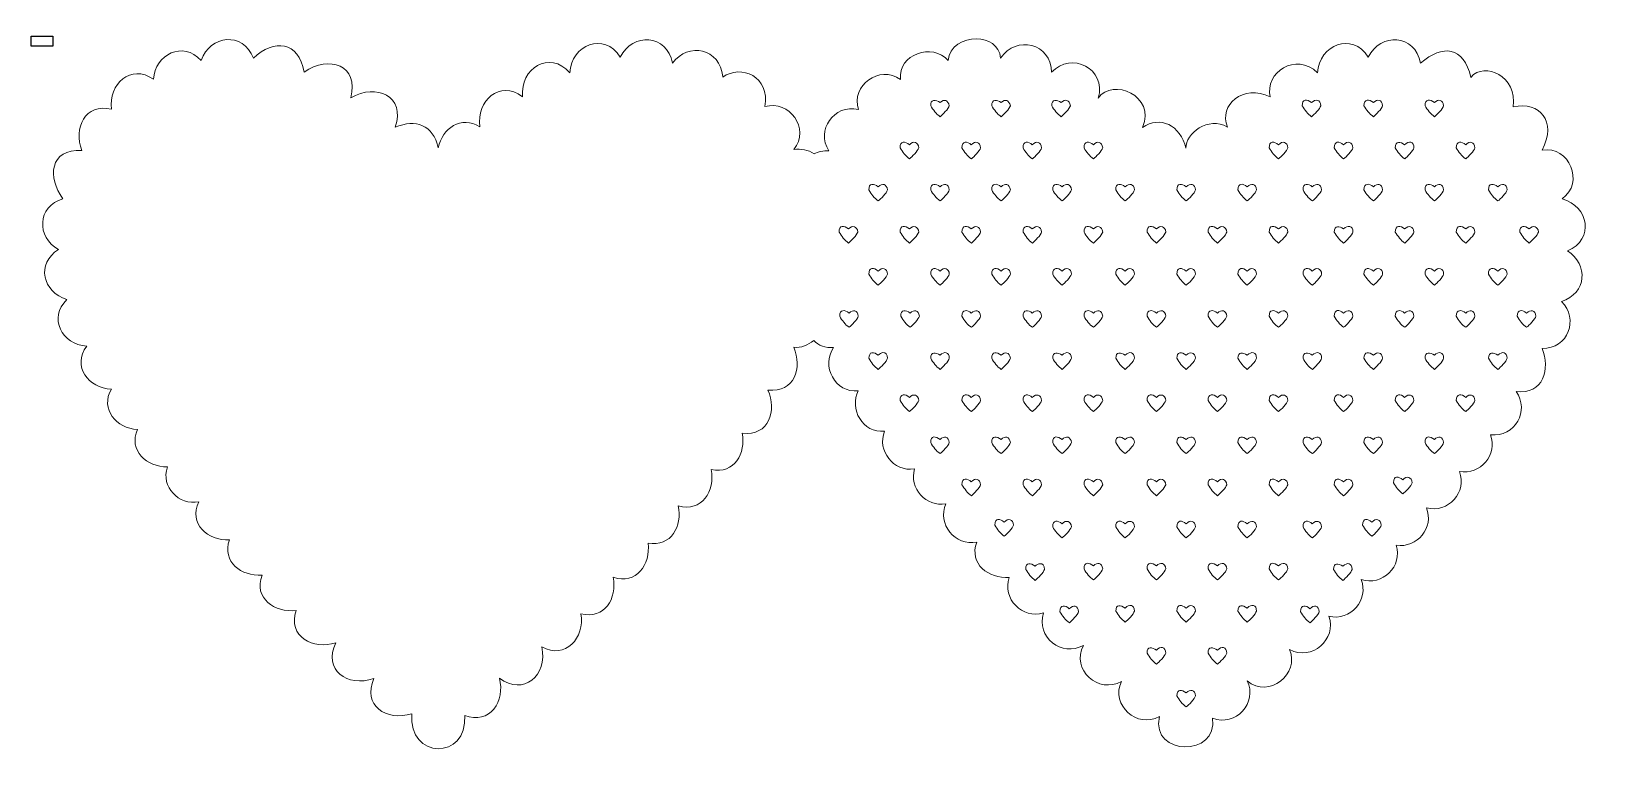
# Model space of a CAD drawing. Header units: centimetres. Extents: x -11.8 to 9.5, y -4.1 to 5.8.
import ezdxf

# ---------------------------------------------------------------- set-up
doc = ezdxf.new("R2010")
doc.units = ezdxf.units.CM
doc.header["$MEASUREMENT"] = 0
doc.header["$XCLIPFRAME"] = 0
doc.layers.add('Layer 1', color=7, linetype='Continuous')
picture_1 = doc.add_image_def('image1.jpg', size_in_pixel=(1518, 698))

msp = doc.modelspace()

# ---------------------------------------------------------------- linework, layer by layer
at = {"layer": 'Layer 1', "color": 7, "lineweight": 5}
for points, knots in [([(1.08584, 5.72125), (0.90499, 5.72359), (0.71411, 5.61947), (0.69889, 5.42525), (0.69889, 5.42525), (0.48217, 5.66902), (0.00871, 5.51492), (0.0457, 5.16563), (0.0457, 5.16563), (-0.24167, 5.37384), (-0.63627, 5.0787), (-0.5306, 4.75553), (-0.5306, 4.75553), (-0.86884, 4.83241), (-1.11415, 4.46836), (-0.93492, 4.18916), (-0.93492, 4.18916), (-1.01222, 4.1927), (-1.07987, 4.17781), (-1.13666, 4.14947), (-1.13666, 4.14947), (-1.2188, 4.20549), (-1.3163, 4.2215), (-1.41282, 4.20652), (-1.41282, 4.20652), (-1.18144, 4.49548), (-1.47491, 4.88792), (-1.80804, 4.79356), (-1.80804, 4.79356), (-1.73502, 5.20294), (-2.13448, 5.3808), (-2.38599, 5.19622), (-2.38599, 5.19622), (-2.38599, 5.19912), (-2.38517, 5.20159), (-2.38517, 5.20449), (-2.38517, 5.20449), (-2.41793, 5.58896), (-2.85698, 5.68186), (-3.07226, 5.3897), (-3.07226, 5.3897), (-3.14885, 5.78744), (-3.61919, 5.81169), (-3.78664, 5.47073), (-3.78664, 5.47073), (-4.0078, 5.82227), (-4.45521, 5.64175), (-4.47704, 5.25658), (-4.47704, 5.25658), (-4.7544, 5.57292), (-5.15808, 5.31677), (-5.12279, 4.92916), (-5.12279, 4.92916), (-5.43808, 5.16663), (-5.75291, 4.87364), (-5.70735, 4.51988), (-5.70735, 4.51988), (-5.96149, 4.67509), (-6.21971, 4.50037), (-6.27538, 4.22967), (-6.27538, 4.22967), (-6.34611, 4.54793), (-6.58071, 4.62618), (-6.86573, 4.5141), (-6.86573, 4.5141), (-6.71682, 4.93672), (-7.12068, 5.11853), (-7.47179, 4.91428), (-7.47179, 4.91428), (-7.35214, 5.35895), (-7.77151, 5.5017), (-8.10927, 5.26568), (-8.10927, 5.26568), (-8.18126, 5.69081), (-8.52143, 5.72317), (-8.8038, 5.4575), (-8.8038, 5.4575), (-8.94709, 5.82428), (-9.39402, 5.77374), (-9.51818, 5.42608), (-9.51818, 5.42608), (-9.76448, 5.69686), (-10.14714, 5.51183), (-10.16972, 5.16811), (-10.16972, 5.16811), (-10.48205, 5.38643), (-10.7843, 5.10171), (-10.74519, 4.75883), (-10.74519, 4.75883), (-11.10984, 4.84724), (-11.26522, 4.49517), (-11.14868, 4.19494), (-11.14868, 4.19494), (-11.59264, 4.21734), (-11.62251, 3.82289), (-11.40747, 3.53514), (-11.40747, 3.53514), (-11.76263, 3.42651), (-11.77243, 3.00996), (-11.467, 2.83978), (-11.467, 2.83978), (-11.78208, 2.64867), (-11.68221, 2.2573), (-11.35373, 2.15682), (-11.35373, 2.15682), (-11.61539, 1.90656), (-11.41937, 1.53973), (-11.08336, 1.51851), (-11.08336, 1.51851), (-11.28609, 1.24242), (-11.0577, 0.94277), (-10.74602, 0.93064), (-10.74602, 0.93064), (-10.90273, 0.6555), (-10.67657, 0.39249), (-10.38801, 0.3808), (-10.38801, 0.3808), (-10.5165, 0.08868), (-10.26227, -0.13255), (-9.97956, -0.13348), (-9.97956, -0.13348), (-10.07257, -0.40522), (-9.8249, -0.66113), (-9.54961, -0.6089), (-9.54961, -0.6089), (-9.69386, -0.90901), (-9.42711, -1.14404), (-9.13124, -1.1298), (-9.13124, -1.1298), (-9.23353, -1.43338), (-8.97048, -1.63099), (-8.68558, -1.61184), (-8.68558, -1.61184), (-8.80492, -1.92941), (-8.51129, -2.1295), (-8.21843, -2.0947), (-8.21843, -2.0947), (-8.33892, -2.45316), (-7.98546, -2.64009), (-7.67521, -2.53705), (-7.67521, -2.53705), (-7.85888, -2.90763), (-7.51814, -3.14876), (-7.15597, -3.02736), (-7.15597, -3.02736), (-7.31753, -3.39455), (-6.98603, -3.61699), (-6.6359, -3.50692), (-6.6359, -3.50692), (-6.6933, -4.13255), (-5.86749, -4.14985), (-5.91408, -3.52924), (-5.91408, -3.52924), (-5.57039, -3.6634), (-5.35337, -3.33512), (-5.44031, -3.01909), (-5.44031, -3.01909), (-5.10987, -3.27019), (-4.77754, -2.98736), (-4.85988, -2.59328), (-4.85988, -2.59328), (-4.53599, -2.77117), (-4.26802, -2.47014), (-4.32575, -2.14101), (-4.32575, -2.14101), (-4.00175, -2.22429), (-3.82716, -1.92915), (-3.8834, -1.64161), (-3.8834, -1.64161), (-3.56658, -1.74619), (-3.37013, -1.46847), (-3.40632, -1.17363), (-3.40632, -1.17363), (-3.08549, -1.22955), (-2.93855, -0.93982), (-2.99291, -0.66513), (-2.99291, -0.66513), (-2.6689, -0.75571), (-2.48661, -0.46062), (-2.54312, -0.16986), (-2.54312, -0.16986), (-2.22498, -0.23393), (-2.06812, 0.05381), (-2.11813, 0.33037), (-2.11813, 0.33037), (-1.74729, 0.28474), (-1.6442, 0.63877), (-1.76838, 0.91907), (-1.76838, 0.91907), (-1.40006, 0.87662), (-1.29447, 1.22312), (-1.41533, 1.50529), (-1.41533, 1.50529), (-1.31338, 1.48946), (-1.21897, 1.53633), (-1.14082, 1.59707), (-1.14082, 1.59707), (-1.07517, 1.5287), (-0.98265, 1.48785), (-0.86962, 1.50033), (-0.86962, 1.50033), (-1.04304, 1.25216), (-0.85266, 0.87014), (-0.53145, 0.90998), (-0.53145, 0.90998), (-0.66022, 0.66583), (-0.47222, 0.31779), (-0.17261, 0.35766), (-0.17261, 0.35766), (-0.27831, 0.09035), (-0.05303, -0.20469), (0.23667, -0.1591), (0.23667, -0.1591), (0.16073, -0.42185), (0.3935, -0.68955), (0.66745, -0.63618), (0.66745, -0.63618), (0.54352, -0.91289), (0.79023, -1.22275), (1.08748, -1.15956), (1.08748, -1.15956), (0.97954, -1.46168), (1.2497, -1.66172), (1.53314, -1.64325), (1.53314, -1.64325), (1.43075, -1.93124), (1.71299, -2.22262), (2.00195, -2.1286), (2.00195, -2.1286), (1.89272, -2.46056), (2.25359, -2.73782), (2.546, -2.5726), (2.546, -2.5726), (2.37229, -2.90907), (2.75608, -3.24218), (3.06607, -3.06456), (3.06607, -3.06456), (2.91608, -3.39483), (3.28201, -3.71287), (3.58614, -3.5466), (3.58614, -3.5466), (3.46798, -4.09796), (4.3943, -4.0944), (4.31044, -3.56892), (4.31044, -3.56892), (4.63224, -3.69248), (4.93276, -3.35237), (4.78504, -3.05712), (4.78504, -3.05712), (5.08686, -3.30616), (5.50695, -2.96295), (5.3663, -2.62883), (5.3663, -2.62883), (5.66891, -2.79576), (6.01946, -2.48547), (5.90208, -2.1749), (5.90208, -2.1749), (6.19878, -2.24663), (6.4559, -1.94926), (6.34443, -1.67302), (6.34443, -1.67302), (6.63305, -1.76686), (6.91803, -1.48696), (6.82316, -1.20338), (6.82316, -1.20338), (7.11322, -1.24697), (7.34537, -0.95931), (7.2374, -0.6924), (7.2374, -0.6924), (7.53478, -0.77092), (7.79945, -0.47474), (7.68802, -0.19548), (7.68802, -0.19548), (7.97646, -0.24641), (8.21768, 0.03829), (8.11384, 0.30723), (8.11384, 0.30723), (8.45042, 0.27139), (8.65212, 0.63556), (8.46358, 0.89924), (8.46358, 0.89924), (8.83533, 0.85045), (8.93661, 1.20909), (8.81829, 1.48711), (8.81829, 1.48711), (9.17841, 1.48177), (9.32415, 1.89107), (9.08453, 2.13121), (9.08453, 2.13121), (9.43232, 2.2364), (9.45572, 2.63872), (9.16556, 2.82078), (9.16556, 2.82078), (9.53883, 2.97943), (9.45891, 3.43182), (9.0928, 3.53185), (9.0928, 3.53185), (9.40582, 3.75398), (9.18883, 4.26104), (8.82077, 4.19992), (8.82077, 4.19992), (9.02387, 4.59569), (8.78905, 4.86766), (8.42389, 4.79027), (8.42389, 4.79027), (8.48543, 5.20556), (8.03311, 5.42043), (7.84511, 5.19376), (7.84511, 5.19376), (7.74431, 5.61811), (7.46258, 5.65091), (7.15719, 5.38806), (7.15719, 5.38806), (7.08141, 5.78685), (6.60987, 5.812), (6.44199, 5.46992), (6.44199, 5.46992), (6.22033, 5.82297), (5.77173, 5.64027), (5.74994, 5.25577), (5.74994, 5.25577), (5.44764, 5.54883), (5.02399, 5.25754), (5.10254, 4.92587), (5.10254, 4.92587), (4.73053, 5.11038), (4.39091, 4.81431), (4.51797, 4.51494), (4.51797, 4.51494), (4.25463, 4.66392), (3.94056, 4.43253), (3.94746, 4.2239), (3.94746, 4.2239), (3.87641, 4.54379), (3.59133, 4.67291), (3.35628, 4.50915), (3.35628, 4.50915), (3.544, 4.94492), (2.94132, 5.19222), (2.75022, 4.91099), (2.75022, 4.91099), (2.86513, 5.31337), (2.37992, 5.55622), (2.11109, 5.26322), (2.11109, 5.26322), (2.10624, 5.66453), (1.62533, 5.77442), (1.41491, 5.4567), (1.41491, 5.4567), (1.39723, 5.63459), (1.2454, 5.71922), (1.08583, 5.72128), (1.08583, 5.72128), (1.08583, 5.72128), (1.08583, 5.72128), (1.08583, 5.72128), (1.08583, 5.72128), (1.08583, 5.72128), (1.08584, 5.72125), (1.08584, 5.72125)], [0, 0, 0, 0, 0.01098901, 0.01098901, 0.01098901, 0.01098901, 0.02197802, 0.02197802, 0.02197802, 0.02197802, 0.03296703, 0.03296703, 0.03296703, 0.03296703, 0.04395604, 0.04395604, 0.04395604, 0.04395604, 0.05494505, 0.05494505, 0.05494505, 0.05494505, 0.06593407, 0.06593407, 0.06593407, 0.06593407, 0.07692308, 0.07692308, 0.07692308, 0.07692308, 0.08791209, 0.08791209, 0.08791209, 0.08791209, 0.0989011, 0.0989011, 0.0989011, 0.0989011, 0.10989011, 0.10989011, 0.10989011, 0.10989011, 0.12087912, 0.12087912, 0.12087912, 0.12087912, 0.13186813, 0.13186813, 0.13186813, 0.13186813, 0.14285714, 0.14285714, 0.14285714, 0.14285714, 0.15384615, 0.15384615, 0.15384615, 0.15384615, 0.16483516, 0.16483516, 0.16483516, 0.16483516, 0.17582418, 0.17582418, 0.17582418, 0.17582418, 0.18681319, 0.18681319, 0.18681319, 0.18681319, 0.1978022, 0.1978022, 0.1978022, 0.1978022, 0.20879121, 0.20879121, 0.20879121, 0.20879121, 0.21978022, 0.21978022, 0.21978022, 0.21978022, 0.23076923, 0.23076923, 0.23076923, 0.23076923, 0.24175824, 0.24175824, 0.24175824, 0.24175824, 0.25274725, 0.25274725, 0.25274725, 0.25274725, 0.26373626, 0.26373626, 0.26373626, 0.26373626, 0.27472527, 0.27472527, 0.27472527, 0.27472527, 0.28571429, 0.28571429, 0.28571429, 0.28571429, 0.2967033, 0.2967033, 0.2967033, 0.2967033, 0.30769231, 0.30769231, 0.30769231, 0.30769231, 0.31868132, 0.31868132, 0.31868132, 0.31868132, 0.32967033, 0.32967033, 0.32967033, 0.32967033, 0.34065934, 0.34065934, 0.34065934, 0.34065934, 0.35164835, 0.35164835, 0.35164835, 0.35164835, 0.36263736, 0.36263736, 0.36263736, 0.36263736, 0.37362637, 0.37362637, 0.37362637, 0.37362637, 0.38461538, 0.38461538, 0.38461538, 0.38461538, 0.3956044, 0.3956044, 0.3956044, 0.3956044, 0.40659341, 0.40659341, 0.40659341, 0.40659341, 0.41758242, 0.41758242, 0.41758242, 0.41758242, 0.42857143, 0.42857143, 0.42857143, 0.42857143, 0.43956044, 0.43956044, 0.43956044, 0.43956044, 0.45054945, 0.45054945, 0.45054945, 0.45054945, 0.46153846, 0.46153846, 0.46153846, 0.46153846, 0.47252747, 0.47252747, 0.47252747, 0.47252747, 0.48351648, 0.48351648, 0.48351648, 0.48351648, 0.49450549, 0.49450549, 0.49450549, 0.49450549, 0.50549451, 0.50549451, 0.50549451, 0.50549451, 0.51648352, 0.51648352, 0.51648352, 0.51648352, 0.52747253, 0.52747253, 0.52747253, 0.52747253, 0.53846154, 0.53846154, 0.53846154, 0.53846154, 0.54945055, 0.54945055, 0.54945055, 0.54945055, 0.56043956, 0.56043956, 0.56043956, 0.56043956, 0.57142857, 0.57142857, 0.57142857, 0.57142857, 0.58241758, 0.58241758, 0.58241758, 0.58241758, 0.59340659, 0.59340659, 0.59340659, 0.59340659, 0.6043956, 0.6043956, 0.6043956, 0.6043956, 0.61538462, 0.61538462, 0.61538462, 0.61538462, 0.62637363, 0.62637363, 0.62637363, 0.62637363, 0.63736264, 0.63736264, 0.63736264, 0.63736264, 0.64835165, 0.64835165, 0.64835165, 0.64835165, 0.65934066, 0.65934066, 0.65934066, 0.65934066, 0.67032967, 0.67032967, 0.67032967, 0.67032967, 0.68131868, 0.68131868, 0.68131868, 0.68131868, 0.69230769, 0.69230769, 0.69230769, 0.69230769, 0.7032967, 0.7032967, 0.7032967, 0.7032967, 0.71428571, 0.71428571, 0.71428571, 0.71428571, 0.72527473, 0.72527473, 0.72527473, 0.72527473, 0.73626374, 0.73626374, 0.73626374, 0.73626374, 0.74725275, 0.74725275, 0.74725275, 0.74725275, 0.75824176, 0.75824176, 0.75824176, 0.75824176, 0.76923077, 0.76923077, 0.76923077, 0.76923077, 0.78021978, 0.78021978, 0.78021978, 0.78021978, 0.79120879, 0.79120879, 0.79120879, 0.79120879, 0.8021978, 0.8021978, 0.8021978, 0.8021978, 0.81318681, 0.81318681, 0.81318681, 0.81318681, 0.82417582, 0.82417582, 0.82417582, 0.82417582, 0.83516484, 0.83516484, 0.83516484, 0.83516484, 0.84615385, 0.84615385, 0.84615385, 0.84615385, 0.85714286, 0.85714286, 0.85714286, 0.85714286, 0.86813187, 0.86813187, 0.86813187, 0.86813187, 0.87912088, 0.87912088, 0.87912088, 0.87912088, 0.89010989, 0.89010989, 0.89010989, 0.89010989, 0.9010989, 0.9010989, 0.9010989, 0.9010989, 0.91208791, 0.91208791, 0.91208791, 0.91208791, 0.92307692, 0.92307692, 0.92307692, 0.92307692, 0.93406593, 0.93406593, 0.93406593, 0.93406593, 0.94505495, 0.94505495, 0.94505495, 0.94505495, 0.95604396, 0.95604396, 0.95604396, 0.95604396, 0.96703297, 0.96703297, 0.96703297, 0.96703297, 0.97802198, 0.97802198, 0.97802198, 0.97802198, 1, 1, 1, 1]), ([(0.71295, 4.80679), (0.70196, 4.76513), (0.6205, 4.68177), (0.58727, 4.65631), (0.58727, 4.65631), (0.53309, 4.69409), (0.49091, 4.74862), (0.45829, 4.80679), (0.45829, 4.80679), (0.44834, 4.8928), (0.53044, 4.89208), (0.58562, 4.84813), (0.58562, 4.84813), (0.64437, 4.90416), (0.69445, 4.87954), (0.71295, 4.80679)], [0, 0, 0, 0, 0.2, 0.2, 0.2, 0.2, 0.4, 0.4, 0.4, 0.4, 0.6, 0.6, 0.6, 0.6, 1, 1, 1, 1]), ([(1.54804, 4.80679), (1.53679, 4.76513), (1.45448, 4.6818), (1.42154, 4.65631), (1.42154, 4.65631), (1.36722, 4.69413), (1.32549, 4.74863), (1.29256, 4.80679), (1.29256, 4.80679), (1.29015, 4.89482), (1.36767, 4.89507), (1.41989, 4.84813), (1.41989, 4.84813), (1.47906, 4.9039), (1.52936, 4.87996), (1.54805, 4.80679), (1.54805, 4.80679), (1.54805, 4.80679), (1.54804, 4.80679), (1.54804, 4.80679)], [0, 0, 0, 0, 0.16666667, 0.16666667, 0.16666667, 0.16666667, 0.33333333, 0.33333333, 0.33333333, 0.33333333, 0.5, 0.5, 0.5, 0.5, 0.66666667, 0.66666667, 0.66666667, 0.66666667, 1, 1, 1, 1]), ([(2.36824, 4.80679), (2.35699, 4.76513), (2.27551, 4.6818), (2.24256, 4.65631), (2.24256, 4.65631), (2.1882, 4.6941), (2.14566, 4.74861), (2.11275, 4.80679), (2.11275, 4.80679), (2.11029, 4.89478), (2.18873, 4.89513), (2.24091, 4.84813), (2.24091, 4.84813), (2.29478, 4.90337), (2.36015, 4.88788), (2.36824, 4.80679)], [0, 0, 0, 0, 0.2, 0.2, 0.2, 0.2, 0.4, 0.4, 0.4, 0.4, 0.6, 0.6, 0.6, 0.6, 1, 1, 1, 1]), ([(5.79377, 4.80678), (5.7824, 4.76512), (5.70021, 4.68179), (5.66726, 4.6563), (5.66726, 4.6563), (5.61257, 4.69322), (5.57255, 4.75004), (5.53828, 4.80678), (5.53828, 4.80678), (5.53466, 4.89987), (5.60931, 4.89873), (5.66561, 4.84812), (5.66561, 4.84812), (5.72064, 4.90412), (5.78489, 4.8893), (5.79377, 4.80678)], [0, 0, 0, 0, 0.2, 0.2, 0.2, 0.2, 0.4, 0.4, 0.4, 0.4, 0.6, 0.6, 0.6, 0.6, 1, 1, 1, 1]), ([(6.63879, 4.80678), (6.62764, 4.76512), (6.54608, 4.68179), (6.51311, 4.6563), (6.51311, 4.6563), (6.45879, 4.69413), (6.41621, 4.7486), (6.3833, 4.80678), (6.3833, 4.80678), (6.38126, 4.90311), (6.45533, 4.89821), (6.51146, 4.84812), (6.51146, 4.84812), (6.56617, 4.90398), (6.63118, 4.88966), (6.63879, 4.80678)], [0, 0, 0, 0, 0.2, 0.2, 0.2, 0.2, 0.4, 0.4, 0.4, 0.4, 0.6, 0.6, 0.6, 0.6, 1, 1, 1, 1]), ([(7.47305, 4.80678), (7.4619, 4.76512), (7.38134, 4.68176), (7.3482, 4.6563), (7.3482, 4.6563), (7.29381, 4.69409), (7.25121, 4.74852), (7.21839, 4.80678), (7.21839, 4.80678), (7.21648, 4.90285), (7.29041, 4.89848), (7.34655, 4.84812), (7.34655, 4.84812), (7.40098, 4.9043), (7.46528, 4.88912), (7.47305, 4.80678)], [0, 0, 0, 0, 0.2, 0.2, 0.2, 0.2, 0.4, 0.4, 0.4, 0.4, 0.6, 0.6, 0.6, 0.6, 1, 1, 1, 1]), ([(0.2954, 4.23132), (0.28415, 4.18928), (0.20184, 4.10569), (0.16889, 4.08001), (0.16889, 4.08001), (0.11441, 4.11802), (0.07267, 4.1728), (0.03991, 4.23132), (0.03991, 4.23132), (0.03787, 4.32713), (0.11211, 4.32334), (0.16807, 4.27266), (0.16807, 4.27266), (0.22264, 4.32908), (0.28658, 4.31325), (0.2954, 4.23132)], [0, 0, 0, 0, 0.2, 0.2, 0.2, 0.2, 0.4, 0.4, 0.4, 0.4, 0.6, 0.6, 0.6, 0.6, 1, 1, 1, 1]), ([(1.14041, 4.23132), (1.12923, 4.18928), (1.04778, 4.10569), (1.01473, 4.08001), (1.01473, 4.08001), (0.96034, 4.11807), (0.91861, 4.1729), (0.88575, 4.23132), (0.88575, 4.23132), (0.88377, 4.32721), (0.95793, 4.32328), (1.01391, 4.27266), (1.01391, 4.27266), (1.0681, 4.32904), (1.1328, 4.31349), (1.14042, 4.23132), (1.14042, 4.23132), (1.14042, 4.23132), (1.14041, 4.23132), (1.14041, 4.23132)], [0, 0, 0, 0, 0.16666667, 0.16666667, 0.16666667, 0.16666667, 0.33333333, 0.33333333, 0.33333333, 0.33333333, 0.5, 0.5, 0.5, 0.5, 0.66666667, 0.66666667, 0.66666667, 0.66666667, 1, 1, 1, 1]), ([(1.97551, 4.23132), (1.96433, 4.18947), (1.88287, 4.10569), (1.84983, 4.08001), (1.84983, 4.08001), (1.79359, 4.11785), (1.75531, 4.17392), (1.72085, 4.23132), (1.72085, 4.23132), (1.71625, 4.32511), (1.79195, 4.32285), (1.84818, 4.27266), (1.84818, 4.27266), (1.90306, 4.3288), (1.96686, 4.3136), (1.97551, 4.23132)], [0, 0, 0, 0, 0.2, 0.2, 0.2, 0.2, 0.4, 0.4, 0.4, 0.4, 0.6, 0.6, 0.6, 0.6, 1, 1, 1, 1]), ([(2.8106, 4.23132), (2.79932, 4.18928), (2.71714, 4.10569), (2.68409, 4.08001), (2.68409, 4.08001), (2.62977, 4.11799), (2.58759, 4.17282), (2.55511, 4.23132), (2.55511, 4.23132), (2.55161, 4.32753), (2.62683, 4.32297), (2.68244, 4.27266), (2.68244, 4.27266), (2.73743, 4.32877), (2.80159, 4.31369), (2.8106, 4.23132)], [0, 0, 0, 0, 0.2, 0.2, 0.2, 0.2, 0.4, 0.4, 0.4, 0.4, 0.6, 0.6, 0.6, 0.6, 1, 1, 1, 1]), ([(5.34233, 4.23132), (5.33098, 4.18928), (5.24896, 4.10569), (5.21582, 4.08001), (5.21582, 4.08001), (5.16138, 4.11805), (5.11961, 4.17281), (5.08684, 4.23132), (5.08684, 4.23132), (5.08449, 4.32713), (5.15835, 4.32338), (5.21417, 4.27266), (5.21417, 4.27266), (5.26917, 4.32875), (5.33335, 4.31373), (5.34233, 4.23132)], [0, 0, 0, 0, 0.2, 0.2, 0.2, 0.2, 0.4, 0.4, 0.4, 0.4, 0.6, 0.6, 0.6, 0.6, 1, 1, 1, 1]), ([(6.23199, 4.23132), (6.22084, 4.18928), (6.13843, 4.10569), (6.10548, 4.08001), (6.10548, 4.08001), (6.05182, 4.11854), (6.01008, 4.17307), (5.97732, 4.23132), (5.97732, 4.23132), (5.97416, 4.32702), (6.04836, 4.32357), (6.10382, 4.27266), (6.10382, 4.27266), (6.15856, 4.32856), (6.22406, 4.31426), (6.23198, 4.23132), (6.23198, 4.23132), (6.23198, 4.23132), (6.23199, 4.23132), (6.23199, 4.23132)], [0, 0, 0, 0, 0.16666667, 0.16666667, 0.16666667, 0.16666667, 0.33333333, 0.33333333, 0.33333333, 0.33333333, 0.5, 0.5, 0.5, 0.5, 0.66666667, 0.66666667, 0.66666667, 0.66666667, 1, 1, 1, 1]), ([(6.93892, 4.27266), (6.9948, 4.33314), (7.06768, 4.31616), (7.06708, 4.23132), (7.06708, 4.23132), (7.0559, 4.18947), (6.97352, 4.10569), (6.94057, 4.08001), (6.94057, 4.08001), (6.88562, 4.11924), (6.84438, 4.17274), (6.81159, 4.23132), (6.81159, 4.23132), (6.8108, 4.32683), (6.88217, 4.31368), (6.93892, 4.27266)], [0, 0, 0, 0, 0.2, 0.2, 0.2, 0.2, 0.4, 0.4, 0.4, 0.4, 0.6, 0.6, 0.6, 0.6, 1, 1, 1, 1]), ([(7.90134, 4.23132), (7.89016, 4.18928), (7.80797, 4.10569), (7.77484, 4.08001), (7.77484, 4.08001), (7.72033, 4.11799), (7.6786, 4.17278), (7.64586, 4.23132), (7.64586, 4.23132), (7.64372, 4.32704), (7.71812, 4.32347), (7.77402, 4.27266), (7.77402, 4.27266), (7.82861, 4.32912), (7.89236, 4.31314), (7.90135, 4.23132), (7.90135, 4.23132), (7.90135, 4.23132), (7.90134, 4.23132), (7.90134, 4.23132)], [0, 0, 0, 0, 0.16666667, 0.16666667, 0.16666667, 0.16666667, 0.33333333, 0.33333333, 0.33333333, 0.33333333, 0.5, 0.5, 0.5, 0.5, 0.66666667, 0.66666667, 0.66666667, 0.66666667, 1, 1, 1, 1]), ([(-0.13289, 3.65502), (-0.14414, 3.61317), (-0.22553, 3.53), (-0.25857, 3.50454), (-0.25857, 3.50454), (-0.31301, 3.54229), (-0.35474, 3.59675), (-0.38755, 3.65502), (-0.38755, 3.65502), (-0.38943, 3.7514), (-0.3155, 3.74795), (-0.25939, 3.69636), (-0.25939, 3.69636), (-0.20502, 3.75309), (-0.1415, 3.73665), (-0.13288, 3.65502), (-0.13288, 3.65502), (-0.13288, 3.65502), (-0.13289, 3.65502), (-0.13289, 3.65502)], [0, 0, 0, 0, 0.16666667, 0.16666667, 0.16666667, 0.16666667, 0.33333333, 0.33333333, 0.33333333, 0.33333333, 0.5, 0.5, 0.5, 0.5, 0.66666667, 0.66666667, 0.66666667, 0.66666667, 1, 1, 1, 1]), ([(0.71295, 3.65502), (0.70196, 3.61317), (0.6205, 3.53), (0.58727, 3.50454), (0.58727, 3.50454), (0.53305, 3.5423), (0.49087, 3.59682), (0.45829, 3.65502), (0.45829, 3.65502), (0.45518, 3.75156), (0.52985, 3.74781), (0.58562, 3.69636), (0.58562, 3.69636), (0.64049, 3.75259), (0.70452, 3.73746), (0.71295, 3.65502)], [0, 0, 0, 0, 0.2, 0.2, 0.2, 0.2, 0.4, 0.4, 0.4, 0.4, 0.6, 0.6, 0.6, 0.6, 1, 1, 1, 1]), ([(1.54804, 3.65502), (1.53679, 3.61317), (1.45448, 3.53), (1.42154, 3.50454), (1.42154, 3.50454), (1.36717, 3.54232), (1.32544, 3.59682), (1.29256, 3.65502), (1.29256, 3.65502), (1.29058, 3.751), (1.36352, 3.74811), (1.41989, 3.69719), (1.41989, 3.69719), (1.47501, 3.75273), (1.53927, 3.73686), (1.54805, 3.65502), (1.54805, 3.65502), (1.54805, 3.65502), (1.54804, 3.65502), (1.54804, 3.65502)], [0, 0, 0, 0, 0.16666667, 0.16666667, 0.16666667, 0.16666667, 0.33333333, 0.33333333, 0.33333333, 0.33333333, 0.5, 0.5, 0.5, 0.5, 0.66666667, 0.66666667, 0.66666667, 0.66666667, 1, 1, 1, 1]), ([(2.38313, 3.65502), (2.37186, 3.61317), (2.2897, 3.53), (2.25663, 3.50454), (2.25663, 3.50454), (2.2022, 3.54229), (2.15963, 3.59675), (2.12682, 3.65502), (2.12682, 3.65502), (2.12494, 3.75131), (2.19891, 3.74804), (2.25498, 3.69636), (2.25498, 3.69636), (2.30982, 3.75268), (2.37428, 3.73736), (2.38314, 3.65502), (2.38314, 3.65502), (2.38314, 3.65502), (2.38313, 3.65502), (2.38313, 3.65502)], [0, 0, 0, 0, 0.16666667, 0.16666667, 0.16666667, 0.16666667, 0.33333333, 0.33333333, 0.33333333, 0.33333333, 0.5, 0.5, 0.5, 0.5, 0.66666667, 0.66666667, 0.66666667, 0.66666667, 1, 1, 1, 1]), ([(3.24551, 3.65502), (3.23426, 3.61317), (3.15195, 3.53), (3.119, 3.50454), (3.119, 3.50454), (3.0646, 3.54232), (3.02201, 3.59676), (2.98919, 3.65502), (2.98919, 3.65502), (2.98752, 3.75133), (3.06118, 3.748), (3.11735, 3.69636), (3.11735, 3.69636), (3.17219, 3.75266), (3.23669, 3.73738), (3.24551, 3.65502)], [0, 0, 0, 0, 0.2, 0.2, 0.2, 0.2, 0.4, 0.4, 0.4, 0.4, 0.6, 0.6, 0.6, 0.6, 1, 1, 1, 1]), ([(4.07894, 3.65502), (4.06795, 3.61317), (3.9863, 3.53), (3.95326, 3.50454), (3.95326, 3.50454), (3.89793, 3.54107), (3.85865, 3.5981), (3.82428, 3.65502), (3.82428, 3.65502), (3.82102, 3.74804), (3.89581, 3.74836), (3.95244, 3.69719), (3.95244, 3.69719), (4.00685, 3.75305), (4.07127, 3.73653), (4.07895, 3.65502), (4.07895, 3.65502), (4.07895, 3.65502), (4.07894, 3.65502), (4.07894, 3.65502)], [0, 0, 0, 0, 0.16666667, 0.16666667, 0.16666667, 0.16666667, 0.33333333, 0.33333333, 0.33333333, 0.33333333, 0.5, 0.5, 0.5, 0.5, 0.66666667, 0.66666667, 0.66666667, 0.66666667, 1, 1, 1, 1]), ([(4.91403, 3.65502), (4.90266, 3.61317), (4.82049, 3.53), (4.78752, 3.50454), (4.78752, 3.50454), (4.73387, 3.5428), (4.69215, 3.597), (4.65936, 3.65502), (4.65936, 3.65502), (4.65745, 3.7507), (4.73013, 3.74855), (4.78586, 3.69636), (4.78586, 3.69636), (4.84052, 3.75254), (4.90595, 3.73776), (4.91402, 3.65502), (4.91402, 3.65502), (4.91402, 3.65502), (4.91403, 3.65502), (4.91403, 3.65502)], [0, 0, 0, 0, 0.16666667, 0.16666667, 0.16666667, 0.16666667, 0.33333333, 0.33333333, 0.33333333, 0.33333333, 0.5, 0.5, 0.5, 0.5, 0.66666667, 0.66666667, 0.66666667, 0.66666667, 1, 1, 1, 1]), ([(5.80452, 3.65502), (5.79331, 3.61317), (5.71096, 3.53), (5.67802, 3.50454), (5.67802, 3.50454), (5.62378, 3.54229), (5.58242, 3.59679), (5.54986, 3.65502), (5.54986, 3.65502), (5.54673, 3.75128), (5.62069, 3.74811), (5.67637, 3.69636), (5.67637, 3.69636), (5.73115, 3.7527), (5.79575, 3.73734), (5.80453, 3.65502), (5.80453, 3.65502), (5.80453, 3.65502), (5.80452, 3.65502), (5.80452, 3.65502)], [0, 0, 0, 0, 0.16666667, 0.16666667, 0.16666667, 0.16666667, 0.33333333, 0.33333333, 0.33333333, 0.33333333, 0.5, 0.5, 0.5, 0.5, 0.66666667, 0.66666667, 0.66666667, 0.66666667, 1, 1, 1, 1]), ([(6.63879, 3.65502), (6.62764, 3.61317), (6.54608, 3.53), (6.51311, 3.50454), (6.51311, 3.50454), (6.45874, 3.54233), (6.41617, 3.5968), (6.3833, 3.65502), (6.3833, 3.65502), (6.38139, 3.75123), (6.45497, 3.74785), (6.51146, 3.69719), (6.51146, 3.69719), (6.5663, 3.75258), (6.63122, 3.73722), (6.63879, 3.65502)], [0, 0, 0, 0, 0.2, 0.2, 0.2, 0.2, 0.4, 0.4, 0.4, 0.4, 0.6, 0.6, 0.6, 0.6, 1, 1, 1, 1]), ([(7.47305, 3.65502), (7.4619, 3.61317), (7.38134, 3.53), (7.3482, 3.50454), (7.3482, 3.50454), (7.29377, 3.5423), (7.25118, 3.59672), (7.21839, 3.65502), (7.21839, 3.65502), (7.21672, 3.75128), (7.29035, 3.74807), (7.34655, 3.69636), (7.34655, 3.69636), (7.4008, 3.75284), (7.46531, 3.73719), (7.47305, 3.65502)], [0, 0, 0, 0, 0.2, 0.2, 0.2, 0.2, 0.4, 0.4, 0.4, 0.4, 0.6, 0.6, 0.6, 0.6, 1, 1, 1, 1]), ([(8.34121, 3.65502), (8.3302, 3.61317), (8.24869, 3.53), (8.21553, 3.50454), (8.21553, 3.50454), (8.16111, 3.5423), (8.11852, 3.59673), (8.08572, 3.65502), (8.08572, 3.65502), (8.08405, 3.75131), (8.15768, 3.74803), (8.21388, 3.69636), (8.21388, 3.69636), (8.26853, 3.75253), (8.33333, 3.73764), (8.34121, 3.65502)], [0, 0, 0, 0, 0.2, 0.2, 0.2, 0.2, 0.4, 0.4, 0.4, 0.4, 0.6, 0.6, 0.6, 0.6, 1, 1, 1, 1]), ([(-0.53886, 3.07956), (-0.55011, 3.0379), (-0.63213, 2.95471), (-0.66536, 2.92908), (-0.66536, 2.92908), (-0.72012, 2.96568), (-0.75962, 3.02348), (-0.79517, 3.07956), (-0.79517, 3.07956), (-0.79734, 3.17533), (-0.72288, 3.17161), (-0.66701, 3.1209), (-0.66701, 3.1209), (-0.61216, 3.17589), (-0.54769, 3.16146), (-0.53885, 3.07956), (-0.53885, 3.07956), (-0.53885, 3.07956), (-0.53886, 3.07956), (-0.53886, 3.07956)], [0, 0, 0, 0, 0.16666667, 0.16666667, 0.16666667, 0.16666667, 0.33333333, 0.33333333, 0.33333333, 0.33333333, 0.5, 0.5, 0.5, 0.5, 0.66666667, 0.66666667, 0.66666667, 0.66666667, 1, 1, 1, 1]), ([(0.2954, 3.07956), (0.28415, 3.03771), (0.20184, 2.9539), (0.16889, 2.92825), (0.16889, 2.92825), (0.11354, 2.96731), (0.07281, 3.02081), (0.03991, 3.07956), (0.03991, 3.07956), (0.0379, 3.17551), (0.11204, 3.17139), (0.16807, 3.1209), (0.16807, 3.1209), (0.22257, 3.1762), (0.28661, 3.16098), (0.2954, 3.07956)], [0, 0, 0, 0, 0.2, 0.2, 0.2, 0.2, 0.4, 0.4, 0.4, 0.4, 0.6, 0.6, 0.6, 0.6, 1, 1, 1, 1]), ([(1.14041, 3.07956), (1.12923, 3.03771), (1.04778, 2.9539), (1.01473, 2.92825), (1.01473, 2.92825), (0.95947, 2.96737), (0.91876, 3.0209), (0.88575, 3.07956), (0.88575, 3.07956), (0.88379, 3.17559), (0.95787, 3.17133), (1.01391, 3.1209), (1.01391, 3.1209), (1.06804, 3.17616), (1.13283, 3.16123), (1.14042, 3.07956), (1.14042, 3.07956), (1.14042, 3.07956), (1.14041, 3.07956), (1.14041, 3.07956)], [0, 0, 0, 0, 0.16666667, 0.16666667, 0.16666667, 0.16666667, 0.33333333, 0.33333333, 0.33333333, 0.33333333, 0.5, 0.5, 0.5, 0.5, 0.66666667, 0.66666667, 0.66666667, 0.66666667, 1, 1, 1, 1]), ([(1.97551, 3.07956), (1.96433, 3.0379), (1.88287, 2.95471), (1.84983, 2.92908), (1.84983, 2.92908), (1.79467, 2.96532), (1.75622, 3.0233), (1.72085, 3.07956), (1.72085, 3.07956), (1.71622, 3.17318), (1.79204, 3.17125), (1.84818, 3.1209), (1.84818, 3.1209), (1.90293, 3.17597), (1.96689, 3.16127), (1.97551, 3.07956)], [0, 0, 0, 0, 0.2, 0.2, 0.2, 0.2, 0.4, 0.4, 0.4, 0.4, 0.6, 0.6, 0.6, 0.6, 1, 1, 1, 1]), ([(2.8106, 3.07956), (2.79932, 3.03771), (2.71714, 2.9539), (2.68409, 2.92825), (2.68409, 2.92825), (2.6289, 2.96729), (2.58773, 3.02083), (2.55511, 3.07956), (2.55511, 3.07956), (2.55164, 3.17591), (2.62677, 3.17102), (2.68244, 3.1209), (2.68244, 3.1209), (2.73735, 3.17589), (2.80163, 3.16143), (2.8106, 3.07956)], [0, 0, 0, 0, 0.2, 0.2, 0.2, 0.2, 0.4, 0.4, 0.4, 0.4, 0.6, 0.6, 0.6, 0.6, 1, 1, 1, 1]), ([(3.67297, 3.07956), (3.66172, 3.03771), (3.57951, 2.9539), (3.54647, 2.92825), (3.54647, 2.92825), (3.49135, 2.96734), (3.45019, 3.0209), (3.41749, 3.07956), (3.41749, 3.07956), (3.41441, 3.17579), (3.48903, 3.17112), (3.54482, 3.1209), (3.54482, 3.1209), (3.59968, 3.17587), (3.66418, 3.1615), (3.67298, 3.07956), (3.67298, 3.07956), (3.67298, 3.07956), (3.67297, 3.07956), (3.67297, 3.07956)], [0, 0, 0, 0, 0.16666667, 0.16666667, 0.16666667, 0.16666667, 0.33333333, 0.33333333, 0.33333333, 0.33333333, 0.5, 0.5, 0.5, 0.5, 0.66666667, 0.66666667, 0.66666667, 0.66666667, 1, 1, 1, 1]), ([(4.50724, 3.07956), (4.49628, 3.0379), (4.41371, 2.95471), (4.38073, 2.92908), (4.38073, 2.92908), (4.32608, 2.96577), (4.28737, 3.02354), (4.25175, 3.07956), (4.25175, 3.07956), (4.24995, 3.17551), (4.32382, 3.17143), (4.37991, 3.1209), (4.37991, 3.1209), (4.43427, 3.17625), (4.49865, 3.16097), (4.50724, 3.07956)], [0, 0, 0, 0, 0.2, 0.2, 0.2, 0.2, 0.4, 0.4, 0.4, 0.4, 0.6, 0.6, 0.6, 0.6, 1, 1, 1, 1]), ([(5.34233, 3.07956), (5.33098, 3.03771), (5.24896, 2.9539), (5.21582, 2.92825), (5.21582, 2.92825), (5.16051, 2.96735), (5.11976, 3.02082), (5.08684, 3.07956), (5.08684, 3.07956), (5.08451, 3.1755), (5.15829, 3.17142), (5.21417, 3.1209), (5.21417, 3.1209), (5.26909, 3.17587), (5.33339, 3.16146), (5.34233, 3.07956)], [0, 0, 0, 0, 0.2, 0.2, 0.2, 0.2, 0.4, 0.4, 0.4, 0.4, 0.6, 0.6, 0.6, 0.6, 1, 1, 1, 1]), ([(6.10383, 3.1209), (6.15954, 3.18122), (6.23374, 3.16486), (6.23199, 3.07956), (6.23199, 3.07956), (6.22084, 3.03771), (6.13843, 2.9539), (6.10548, 2.92825), (6.10548, 2.92825), (6.05095, 2.96787), (6.01022, 3.02107), (5.97732, 3.07956), (5.97732, 3.07956), (5.97661, 3.17452), (6.04738, 3.1623), (6.10382, 3.1209), (6.10382, 3.1209), (6.10382, 3.1209), (6.10383, 3.1209), (6.10383, 3.1209)], [0, 0, 0, 0, 0.16666667, 0.16666667, 0.16666667, 0.16666667, 0.33333333, 0.33333333, 0.33333333, 0.33333333, 0.5, 0.5, 0.5, 0.5, 0.66666667, 0.66666667, 0.66666667, 0.66666667, 1, 1, 1, 1]), ([(7.06708, 3.07956), (7.0559, 3.0379), (6.97352, 2.95471), (6.94057, 2.92908), (6.94057, 2.92908), (6.88614, 2.96581), (6.84694, 3.02356), (6.81159, 3.07956), (6.81159, 3.07956), (6.80836, 3.17554), (6.88329, 3.17142), (6.93892, 3.1209), (6.93892, 3.1209), (6.99378, 3.17583), (7.05834, 3.16155), (7.06708, 3.07956)], [0, 0, 0, 0, 0.2, 0.2, 0.2, 0.2, 0.4, 0.4, 0.4, 0.4, 0.6, 0.6, 0.6, 0.6, 1, 1, 1, 1]), ([(7.90134, 3.07956), (7.89016, 3.03771), (7.80797, 2.9539), (7.77484, 2.92825), (7.77484, 2.92825), (7.71945, 2.96728), (7.67874, 3.02079), (7.64586, 3.07956), (7.64586, 3.07956), (7.64374, 3.17541), (7.71805, 3.17152), (7.77402, 3.1209), (7.77402, 3.1209), (7.82854, 3.17624), (7.8924, 3.16088), (7.90135, 3.07956), (7.90135, 3.07956), (7.90135, 3.07956), (7.90134, 3.07956), (7.90134, 3.07956)], [0, 0, 0, 0, 0.16666667, 0.16666667, 0.16666667, 0.16666667, 0.33333333, 0.33333333, 0.33333333, 0.33333333, 0.5, 0.5, 0.5, 0.5, 0.66666667, 0.66666667, 0.66666667, 0.66666667, 1, 1, 1, 1]), ([(8.76951, 3.07956), (8.75833, 3.03771), (8.67598, 2.9539), (8.64301, 2.92825), (8.64301, 2.92825), (8.58733, 2.96645), (8.54831, 3.02225), (8.51403, 3.07956), (8.51403, 3.07956), (8.50939, 3.17298), (8.58537, 3.17127), (8.64136, 3.1209), (8.64136, 3.1209), (8.69619, 3.17587), (8.76077, 3.16151), (8.76952, 3.07956), (8.76952, 3.07956), (8.76952, 3.07956), (8.76951, 3.07956), (8.76951, 3.07956)], [0, 0, 0, 0, 0.16666667, 0.16666667, 0.16666667, 0.16666667, 0.33333333, 0.33333333, 0.33333333, 0.33333333, 0.5, 0.5, 0.5, 0.5, 0.66666667, 0.66666667, 0.66666667, 0.66666667, 1, 1, 1, 1]), ([(-0.13289, 2.50326), (-0.14414, 2.4616), (-0.22553, 2.37824), (-0.25857, 2.35278), (-0.25857, 2.35278), (-0.31297, 2.39056), (-0.35471, 2.44502), (-0.38755, 2.50326), (-0.38755, 2.50326), (-0.38951, 2.59952), (-0.31589, 2.59606), (-0.25939, 2.54543), (-0.25939, 2.54543), (-0.20643, 2.60118), (-0.136, 2.58637), (-0.13288, 2.50326), (-0.13288, 2.50326), (-0.13288, 2.50326), (-0.13289, 2.50326), (-0.13289, 2.50326)], [0, 0, 0, 0, 0.16666667, 0.16666667, 0.16666667, 0.16666667, 0.33333333, 0.33333333, 0.33333333, 0.33333333, 0.5, 0.5, 0.5, 0.5, 0.66666667, 0.66666667, 0.66666667, 0.66666667, 1, 1, 1, 1]), ([(0.71295, 2.50326), (0.70196, 2.4616), (0.6205, 2.37824), (0.58727, 2.35278), (0.58727, 2.35278), (0.53309, 2.39057), (0.49091, 2.44509), (0.45829, 2.50326), (0.45829, 2.50326), (0.45509, 2.59967), (0.52946, 2.59593), (0.58562, 2.54543), (0.58562, 2.54543), (0.63897, 2.6007), (0.71027, 2.58722), (0.71295, 2.50326)], [0, 0, 0, 0, 0.2, 0.2, 0.2, 0.2, 0.4, 0.4, 0.4, 0.4, 0.6, 0.6, 0.6, 0.6, 1, 1, 1, 1]), ([(1.54804, 2.50326), (1.53679, 2.4616), (1.45448, 2.37808), (1.42154, 2.35278), (1.42154, 2.35278), (1.36676, 2.38907), (1.3281, 2.44738), (1.29256, 2.50326), (1.29256, 2.50326), (1.29058, 2.59939), (1.36344, 2.59616), (1.41989, 2.54543), (1.41989, 2.54543), (1.47326, 2.60075), (1.54486, 2.58712), (1.54805, 2.50326), (1.54805, 2.50326), (1.54805, 2.50326), (1.54804, 2.50326), (1.54804, 2.50326)], [0, 0, 0, 0, 0.16666667, 0.16666667, 0.16666667, 0.16666667, 0.33333333, 0.33333333, 0.33333333, 0.33333333, 0.5, 0.5, 0.5, 0.5, 0.66666667, 0.66666667, 0.66666667, 0.66666667, 1, 1, 1, 1]), ([(2.38313, 2.50326), (2.37186, 2.4616), (2.2897, 2.37824), (2.25663, 2.35278), (2.25663, 2.35278), (2.20223, 2.39056), (2.15967, 2.44502), (2.12682, 2.50326), (2.12682, 2.50326), (2.12489, 2.59942), (2.19852, 2.59615), (2.25498, 2.54543), (2.25498, 2.54543), (2.3084, 2.60075), (2.37982, 2.58709), (2.38314, 2.50326), (2.38314, 2.50326), (2.38314, 2.50326), (2.38313, 2.50326), (2.38313, 2.50326)], [0, 0, 0, 0, 0.16666667, 0.16666667, 0.16666667, 0.16666667, 0.33333333, 0.33333333, 0.33333333, 0.33333333, 0.5, 0.5, 0.5, 0.5, 0.66666667, 0.66666667, 0.66666667, 0.66666667, 1, 1, 1, 1]), ([(3.24551, 2.50326), (3.23426, 2.4616), (3.15195, 2.37824), (3.119, 2.35278), (3.119, 2.35278), (3.06464, 2.39059), (3.02205, 2.44503), (2.98919, 2.50326), (2.98919, 2.50326), (2.98742, 2.59945), (3.06079, 2.59611), (3.11735, 2.54543), (3.11735, 2.54543), (3.17074, 2.60075), (3.24229, 2.58712), (3.24551, 2.50326)], [0, 0, 0, 0, 0.2, 0.2, 0.2, 0.2, 0.4, 0.4, 0.4, 0.4, 0.6, 0.6, 0.6, 0.6, 1, 1, 1, 1]), ([(4.07894, 2.50326), (4.06795, 2.4616), (3.9863, 2.37808), (3.95326, 2.35278), (3.95326, 2.35278), (3.89812, 2.38875), (3.85965, 2.44722), (3.82428, 2.50326), (3.82428, 2.50326), (3.82102, 2.59641), (3.89573, 2.59642), (3.95244, 2.54543), (3.95244, 2.54543), (4.00512, 2.60114), (4.07674, 2.58667), (4.07895, 2.50326), (4.07895, 2.50326), (4.07895, 2.50326), (4.07894, 2.50326), (4.07894, 2.50326)], [0, 0, 0, 0, 0.16666667, 0.16666667, 0.16666667, 0.16666667, 0.33333333, 0.33333333, 0.33333333, 0.33333333, 0.5, 0.5, 0.5, 0.5, 0.66666667, 0.66666667, 0.66666667, 0.66666667, 1, 1, 1, 1]), ([(4.91403, 2.50326), (4.90266, 2.4616), (4.82049, 2.37824), (4.78752, 2.35278), (4.78752, 2.35278), (4.73391, 2.39107), (4.69219, 2.44527), (4.65936, 2.50326), (4.65936, 2.50326), (4.65738, 2.59881), (4.72974, 2.59666), (4.78586, 2.54543), (4.78586, 2.54543), (4.83916, 2.60066), (4.9113, 2.58736), (4.91402, 2.50326), (4.91402, 2.50326), (4.91402, 2.50326), (4.91403, 2.50326), (4.91403, 2.50326)], [0, 0, 0, 0, 0.16666667, 0.16666667, 0.16666667, 0.16666667, 0.33333333, 0.33333333, 0.33333333, 0.33333333, 0.5, 0.5, 0.5, 0.5, 0.66666667, 0.66666667, 0.66666667, 0.66666667, 1, 1, 1, 1]), ([(5.80452, 2.50326), (5.79331, 2.4616), (5.71096, 2.37824), (5.67802, 2.35278), (5.67802, 2.35278), (5.62382, 2.39056), (5.58246, 2.44507), (5.54986, 2.50326), (5.54986, 2.50326), (5.54664, 2.59938), (5.6203, 2.59623), (5.67637, 2.54543), (5.67637, 2.54543), (5.72966, 2.60079), (5.80145, 2.58711), (5.80453, 2.50326), (5.80453, 2.50326), (5.80453, 2.50326), (5.80452, 2.50326), (5.80452, 2.50326)], [0, 0, 0, 0, 0.16666667, 0.16666667, 0.16666667, 0.16666667, 0.33333333, 0.33333333, 0.33333333, 0.33333333, 0.5, 0.5, 0.5, 0.5, 0.66666667, 0.66666667, 0.66666667, 0.66666667, 1, 1, 1, 1]), ([(6.63879, 2.50326), (6.62764, 2.4616), (6.54608, 2.37808), (6.51311, 2.35278), (6.51311, 2.35278), (6.45832, 2.38907), (6.41884, 2.44737), (6.3833, 2.50326), (6.3833, 2.50326), (6.38139, 2.59962), (6.4549, 2.5959), (6.51146, 2.54543), (6.51146, 2.54543), (6.56452, 2.60067), (6.63678, 2.58735), (6.63879, 2.50326)], [0, 0, 0, 0, 0.2, 0.2, 0.2, 0.2, 0.4, 0.4, 0.4, 0.4, 0.6, 0.6, 0.6, 0.6, 1, 1, 1, 1]), ([(7.47305, 2.50326), (7.4619, 2.4616), (7.38134, 2.37824), (7.3482, 2.35278), (7.3482, 2.35278), (7.29381, 2.39057), (7.25121, 2.445), (7.21839, 2.50326), (7.21839, 2.50326), (7.21662, 2.59939), (7.28997, 2.59619), (7.34655, 2.54543), (7.34655, 2.54543), (7.39941, 2.60099), (7.47074, 2.5868), (7.47305, 2.50326)], [0, 0, 0, 0, 0.2, 0.2, 0.2, 0.2, 0.4, 0.4, 0.4, 0.4, 0.6, 0.6, 0.6, 0.6, 1, 1, 1, 1]), ([(8.34121, 2.50326), (8.3302, 2.4616), (8.24869, 2.37824), (8.21553, 2.35278), (8.21553, 2.35278), (8.16115, 2.39057), (8.11855, 2.44501), (8.08572, 2.50326), (8.08572, 2.50326), (8.08397, 2.59943), (8.15729, 2.59614), (8.21388, 2.54543), (8.21388, 2.54543), (8.26707, 2.60066), (8.33888, 2.58729), (8.34121, 2.50326)], [0, 0, 0, 0, 0.2, 0.2, 0.2, 0.2, 0.4, 0.4, 0.4, 0.4, 0.6, 0.6, 0.6, 0.6, 1, 1, 1, 1]), ([(-0.53142, 1.92779), (-0.5427, 1.88578), (-0.62413, 1.80213), (-0.6571, 1.77648), (-0.6571, 1.77648), (-0.71181, 1.8134), (-0.75183, 1.87103), (-0.78608, 1.92779), (-0.78608, 1.92779), (-0.78785, 2.02371), (-0.71463, 2.02114), (-0.65875, 1.96913), (-0.65875, 1.96913), (-0.60413, 2.02528), (-0.53899, 2.01061), (-0.53142, 1.92779)], [0, 0, 0, 0, 0.2, 0.2, 0.2, 0.2, 0.4, 0.4, 0.4, 0.4, 0.6, 0.6, 0.6, 0.6, 1, 1, 1, 1]), ([(0.30367, 1.92779), (0.2924, 1.88594), (0.21011, 1.80213), (0.17716, 1.77648), (0.17716, 1.77648), (0.1225, 1.81344), (0.08329, 1.87106), (0.049, 1.92779), (0.049, 1.92779), (0.04458, 2.02142), (0.11939, 2.0208), (0.1755, 1.96913), (0.1755, 1.96913), (0.23031, 2.02546), (0.29487, 2.01014), (0.30366, 1.92779), (0.30366, 1.92779), (0.30366, 1.92779), (0.30367, 1.92779), (0.30367, 1.92779)], [0, 0, 0, 0, 0.16666667, 0.16666667, 0.16666667, 0.16666667, 0.33333333, 0.33333333, 0.33333333, 0.33333333, 0.5, 0.5, 0.5, 0.5, 0.66666667, 0.66666667, 0.66666667, 0.66666667, 1, 1, 1, 1]), ([(1.14041, 1.92779), (1.12923, 1.88578), (1.04778, 1.80213), (1.01473, 1.77648), (1.01473, 1.77648), (0.96039, 1.8143), (0.91862, 1.86957), (0.88575, 1.92779), (0.88575, 1.92779), (0.88403, 2.02438), (0.95765, 2.02059), (1.01391, 1.96913), (1.01391, 1.96913), (1.06796, 2.02577), (1.13283, 2.00985), (1.14042, 1.92779), (1.14042, 1.92779), (1.14042, 1.92779), (1.14041, 1.92779), (1.14041, 1.92779)], [0, 0, 0, 0, 0.16666667, 0.16666667, 0.16666667, 0.16666667, 0.33333333, 0.33333333, 0.33333333, 0.33333333, 0.5, 0.5, 0.5, 0.5, 0.66666667, 0.66666667, 0.66666667, 0.66666667, 1, 1, 1, 1]), ([(1.97551, 1.92779), (1.96433, 1.88594), (1.88287, 1.80213), (1.84983, 1.77648), (1.84983, 1.77648), (1.79448, 1.813), (1.75522, 1.87086), (1.72085, 1.92779), (1.72085, 1.92779), (1.7165, 2.02198), (1.79172, 2.02035), (1.84818, 1.96913), (1.84818, 1.96913), (1.90289, 2.02556), (1.9669, 2.00992), (1.97551, 1.92779)], [0, 0, 0, 0, 0.2, 0.2, 0.2, 0.2, 0.4, 0.4, 0.4, 0.4, 0.6, 0.6, 0.6, 0.6, 1, 1, 1, 1]), ([(2.8106, 1.92779), (2.79932, 1.88578), (2.71714, 1.80213), (2.68409, 1.77648), (2.68409, 1.77648), (2.62982, 1.81423), (2.5876, 1.8695), (2.55511, 1.92779), (2.55511, 1.92779), (2.55189, 2.0247), (2.62655, 2.02027), (2.68244, 1.96913), (2.68244, 1.96913), (2.7373, 2.02549), (2.80163, 2.01005), (2.8106, 1.92779)], [0, 0, 0, 0, 0.2, 0.2, 0.2, 0.2, 0.4, 0.4, 0.4, 0.4, 0.6, 0.6, 0.6, 0.6, 1, 1, 1, 1]), ([(3.67297, 1.92779), (3.66172, 1.88578), (3.57951, 1.80213), (3.54647, 1.77648), (3.54647, 1.77648), (3.49227, 1.81427), (3.45006, 1.86957), (3.41749, 1.92779), (3.41749, 1.92779), (3.41466, 2.02458), (3.48881, 2.02038), (3.54482, 1.96913), (3.54482, 1.96913), (3.59962, 2.02547), (3.66417, 2.01012), (3.67298, 1.92779), (3.67298, 1.92779), (3.67298, 1.92779), (3.67297, 1.92779), (3.67297, 1.92779)], [0, 0, 0, 0, 0.16666667, 0.16666667, 0.16666667, 0.16666667, 0.33333333, 0.33333333, 0.33333333, 0.33333333, 0.5, 0.5, 0.5, 0.5, 0.66666667, 0.66666667, 0.66666667, 0.66666667, 1, 1, 1, 1]), ([(4.50724, 1.92779), (4.49628, 1.88594), (4.41371, 1.80213), (4.38073, 1.77648), (4.38073, 1.77648), (4.32652, 1.8144), (4.28472, 1.86967), (4.25175, 1.92779), (4.25175, 1.92779), (4.25024, 2.02446), (4.32353, 2.0205), (4.37991, 1.96913), (4.37991, 1.96913), (4.43422, 2.02585), (4.49866, 2.00962), (4.50724, 1.92779)], [0, 0, 0, 0, 0.2, 0.2, 0.2, 0.2, 0.4, 0.4, 0.4, 0.4, 0.6, 0.6, 0.6, 0.6, 1, 1, 1, 1]), ([(5.34233, 1.92779), (5.33098, 1.88578), (5.24896, 1.80213), (5.21582, 1.77648), (5.21582, 1.77648), (5.16143, 1.81429), (5.11962, 1.86949), (5.08684, 1.92779), (5.08684, 1.92779), (5.0848, 2.02429), (5.15807, 2.02069), (5.21417, 1.96913), (5.21417, 1.96913), (5.26904, 2.02547), (5.33338, 2.01008), (5.34233, 1.92779)], [0, 0, 0, 0, 0.2, 0.2, 0.2, 0.2, 0.4, 0.4, 0.4, 0.4, 0.6, 0.6, 0.6, 0.6, 1, 1, 1, 1]), ([(6.23199, 1.92779), (6.22084, 1.88578), (6.13843, 1.80213), (6.10548, 1.77648), (6.10548, 1.77648), (6.05186, 1.81478), (6.01009, 1.86975), (5.97732, 1.92779), (5.97732, 1.92779), (5.97444, 2.02418), (6.04807, 2.02088), (6.10382, 1.96913), (6.10382, 1.96913), (6.15843, 2.02529), (6.2241, 2.01061), (6.23198, 1.92779), (6.23198, 1.92779), (6.23198, 1.92779), (6.23199, 1.92779), (6.23199, 1.92779)], [0, 0, 0, 0, 0.16666667, 0.16666667, 0.16666667, 0.16666667, 0.33333333, 0.33333333, 0.33333333, 0.33333333, 0.5, 0.5, 0.5, 0.5, 0.66666667, 0.66666667, 0.66666667, 0.66666667, 1, 1, 1, 1]), ([(7.06708, 1.92779), (7.0559, 1.88594), (6.97352, 1.80213), (6.94057, 1.77648), (6.94057, 1.77648), (6.88658, 1.81443), (6.84428, 1.86969), (6.81159, 1.92779), (6.81159, 1.92779), (6.80863, 2.02448), (6.883, 2.0205), (6.93892, 1.96913), (6.93892, 1.96913), (6.99374, 2.02542), (7.05834, 2.0102), (7.06708, 1.92779)], [0, 0, 0, 0, 0.2, 0.2, 0.2, 0.2, 0.4, 0.4, 0.4, 0.4, 0.6, 0.6, 0.6, 0.6, 1, 1, 1, 1]), ([(7.90134, 1.92779), (7.89016, 1.88578), (7.80797, 1.80213), (7.77484, 1.77648), (7.77484, 1.77648), (7.72038, 1.81422), (7.67861, 1.86946), (7.64586, 1.92779), (7.64586, 1.92779), (7.64401, 2.0242), (7.71784, 2.02078), (7.77402, 1.96913), (7.77402, 1.96913), (7.82848, 2.02585), (7.8924, 2.00951), (7.90135, 1.92779), (7.90135, 1.92779), (7.90135, 1.92779), (7.90134, 1.92779), (7.90134, 1.92779)], [0, 0, 0, 0, 0.16666667, 0.16666667, 0.16666667, 0.16666667, 0.33333333, 0.33333333, 0.33333333, 0.33333333, 0.5, 0.5, 0.5, 0.5, 0.66666667, 0.66666667, 0.66666667, 0.66666667, 1, 1, 1, 1]), ([(8.73396, 1.92779), (8.72278, 1.88594), (8.64042, 1.80213), (8.60745, 1.77648), (8.60745, 1.77648), (8.55323, 1.8144), (8.51139, 1.86962), (8.47847, 1.92779), (8.47847, 1.92779), (8.47667, 2.02435), (8.55039, 2.02059), (8.60663, 1.96913), (8.60663, 1.96913), (8.66101, 2.02581), (8.7253, 2.00963), (8.73396, 1.92779)], [0, 0, 0, 0, 0.2, 0.2, 0.2, 0.2, 0.4, 0.4, 0.4, 0.4, 0.6, 0.6, 0.6, 0.6, 1, 1, 1, 1]), ([(-0.19491, 1.43004), (-0.16028, 1.4322), (-0.13261, 1.40502), (-0.1329, 1.35232), (-0.1329, 1.35232), (-0.14415, 1.31047), (-0.22554, 1.22648), (-0.25858, 1.20101), (-0.25858, 1.20101), (-0.31302, 1.23876), (-0.35475, 1.29404), (-0.38756, 1.35232), (-0.38756, 1.35232), (-0.38944, 1.44871), (-0.31518, 1.44466), (-0.2594, 1.39366), (-0.2594, 1.39366), (-0.23861, 1.41682), (-0.21569, 1.42875), (-0.19491, 1.43004)], [0, 0, 0, 0, 0.16666667, 0.16666667, 0.16666667, 0.16666667, 0.33333333, 0.33333333, 0.33333333, 0.33333333, 0.5, 0.5, 0.5, 0.5, 0.66666667, 0.66666667, 0.66666667, 0.66666667, 1, 1, 1, 1]), ([(0.58561, 1.39366), (0.64116, 1.45482), (0.71363, 1.43716), (0.71294, 1.35232), (0.71294, 1.35232), (0.70195, 1.31047), (0.62049, 1.22648), (0.58726, 1.20101), (0.58726, 1.20101), (0.53304, 1.23877), (0.49086, 1.29411), (0.45828, 1.35232), (0.45828, 1.35232), (0.45746, 1.44775), (0.52892, 1.43487), (0.58561, 1.39366)], [0, 0, 0, 0, 0.2, 0.2, 0.2, 0.2, 0.4, 0.4, 0.4, 0.4, 0.6, 0.6, 0.6, 0.6, 1, 1, 1, 1]), ([(1.54804, 1.35232), (1.53679, 1.31064), (1.45448, 1.22648), (1.42154, 1.20101), (1.42154, 1.20101), (1.3672, 1.23882), (1.32548, 1.29415), (1.29256, 1.35232), (1.29256, 1.35232), (1.29071, 1.44881), (1.36374, 1.44516), (1.41989, 1.39366), (1.41989, 1.39366), (1.47468, 1.45001), (1.53925, 1.43464), (1.54805, 1.35232), (1.54805, 1.35232), (1.54805, 1.35232), (1.54804, 1.35232), (1.54804, 1.35232)], [0, 0, 0, 0, 0.16666667, 0.16666667, 0.16666667, 0.16666667, 0.33333333, 0.33333333, 0.33333333, 0.33333333, 0.5, 0.5, 0.5, 0.5, 0.66666667, 0.66666667, 0.66666667, 0.66666667, 1, 1, 1, 1]), ([(2.25497, 1.39366), (2.31057, 1.45497), (2.38357, 1.43709), (2.38313, 1.35232), (2.38313, 1.35232), (2.37185, 1.31047), (2.28969, 1.22648), (2.25663, 1.20101), (2.25663, 1.20101), (2.20219, 1.23876), (2.15963, 1.29404), (2.12682, 1.35232), (2.12682, 1.35232), (2.12716, 1.4475), (2.19806, 1.43506), (2.25498, 1.39366), (2.25498, 1.39366), (2.25498, 1.39366), (2.25497, 1.39366), (2.25497, 1.39366)], [0, 0, 0, 0, 0.16666667, 0.16666667, 0.16666667, 0.16666667, 0.33333333, 0.33333333, 0.33333333, 0.33333333, 0.5, 0.5, 0.5, 0.5, 0.66666667, 0.66666667, 0.66666667, 0.66666667, 1, 1, 1, 1]), ([(3.11735, 1.39366), (3.17294, 1.45491), (3.246, 1.4371), (3.24551, 1.35232), (3.24551, 1.35232), (3.23426, 1.31047), (3.15195, 1.22648), (3.119, 1.20101), (3.119, 1.20101), (3.0646, 1.23879), (3.02202, 1.29406), (2.98919, 1.35232), (2.98919, 1.35232), (2.98969, 1.44747), (3.06036, 1.43506), (3.11735, 1.39366)], [0, 0, 0, 0, 0.2, 0.2, 0.2, 0.2, 0.4, 0.4, 0.4, 0.4, 0.6, 0.6, 0.6, 0.6, 1, 1, 1, 1]), ([(4.07894, 1.35232), (4.06795, 1.31064), (3.9863, 1.22648), (3.95326, 1.20101), (3.95326, 1.20101), (3.89796, 1.23757), (3.85868, 1.29542), (3.82428, 1.35232), (3.82428, 1.35232), (3.82115, 1.44579), (3.89601, 1.44543), (3.95244, 1.39366), (3.95244, 1.39366), (4.00651, 1.45033), (4.07125, 1.43431), (4.07895, 1.35232), (4.07895, 1.35232), (4.07895, 1.35232), (4.07894, 1.35232), (4.07894, 1.35232)], [0, 0, 0, 0, 0.16666667, 0.16666667, 0.16666667, 0.16666667, 0.33333333, 0.33333333, 0.33333333, 0.33333333, 0.5, 0.5, 0.5, 0.5, 0.66666667, 0.66666667, 0.66666667, 0.66666667, 1, 1, 1, 1]), ([(4.78587, 1.39366), (4.84117, 1.4547), (4.91554, 1.43751), (4.91403, 1.35232), (4.91403, 1.35232), (4.90266, 1.31047), (4.82049, 1.22648), (4.78752, 1.20101), (4.78752, 1.20101), (4.73387, 1.23927), (4.69215, 1.29429), (4.65936, 1.35232), (4.65936, 1.35232), (4.65936, 1.44684), (4.7293, 1.43548), (4.78586, 1.39366), (4.78586, 1.39366), (4.78586, 1.39366), (4.78587, 1.39366), (4.78587, 1.39366)], [0, 0, 0, 0, 0.16666667, 0.16666667, 0.16666667, 0.16666667, 0.33333333, 0.33333333, 0.33333333, 0.33333333, 0.5, 0.5, 0.5, 0.5, 0.66666667, 0.66666667, 0.66666667, 0.66666667, 1, 1, 1, 1]), ([(5.67636, 1.39366), (5.73188, 1.45502), (5.80507, 1.437), (5.80452, 1.35232), (5.80452, 1.35232), (5.79331, 1.31047), (5.71096, 1.22648), (5.67802, 1.20101), (5.67802, 1.20101), (5.62378, 1.23876), (5.58242, 1.29409), (5.54986, 1.35232), (5.54986, 1.35232), (5.54909, 1.44724), (5.61997, 1.43523), (5.67637, 1.39366), (5.67637, 1.39366), (5.67637, 1.39366), (5.67636, 1.39366), (5.67636, 1.39366)], [0, 0, 0, 0, 0.16666667, 0.16666667, 0.16666667, 0.16666667, 0.33333333, 0.33333333, 0.33333333, 0.33333333, 0.5, 0.5, 0.5, 0.5, 0.66666667, 0.66666667, 0.66666667, 0.66666667, 1, 1, 1, 1]), ([(6.63879, 1.35232), (6.62764, 1.31064), (6.54608, 1.22648), (6.51311, 1.20101), (6.51311, 1.20101), (6.45877, 1.23883), (6.4162, 1.29413), (6.3833, 1.35232), (6.3833, 1.35232), (6.38153, 1.44904), (6.4552, 1.44489), (6.51146, 1.39366), (6.51146, 1.39366), (6.56596, 1.44986), (6.63121, 1.435), (6.63879, 1.35232)], [0, 0, 0, 0, 0.2, 0.2, 0.2, 0.2, 0.4, 0.4, 0.4, 0.4, 0.6, 0.6, 0.6, 0.6, 1, 1, 1, 1]), ([(7.34655, 1.39366), (7.40186, 1.45488), (7.4747, 1.43727), (7.47305, 1.35232), (7.47305, 1.35232), (7.4619, 1.31047), (7.38134, 1.22648), (7.3482, 1.20101), (7.3482, 1.20101), (7.29377, 1.23877), (7.25118, 1.29402), (7.21839, 1.35232), (7.21839, 1.35232), (7.21889, 1.44746), (7.28959, 1.43507), (7.34655, 1.39366)], [0, 0, 0, 0, 0.2, 0.2, 0.2, 0.2, 0.4, 0.4, 0.4, 0.4, 0.6, 0.6, 0.6, 0.6, 1, 1, 1, 1]), ([(8.21388, 1.39366), (8.26923, 1.4549), (8.34273, 1.43719), (8.34121, 1.35232), (8.34121, 1.35232), (8.3302, 1.31047), (8.24869, 1.22648), (8.21553, 1.20101), (8.21553, 1.20101), (8.16111, 1.23878), (8.11852, 1.29403), (8.08572, 1.35232), (8.08572, 1.35232), (8.08625, 1.44747), (8.15689, 1.43506), (8.21388, 1.39366)], [0, 0, 0, 0, 0.2, 0.2, 0.2, 0.2, 0.4, 0.4, 0.4, 0.4, 0.6, 0.6, 0.6, 0.6, 1, 1, 1, 1]), ([(0.2954, 0.77685), (0.28415, 0.73498), (0.20184, 0.65039), (0.16889, 0.62471), (0.16889, 0.62471), (0.11445, 0.66275), (0.0727, 0.71836), (0.03991, 0.77685), (0.03991, 0.77685), (0.03787, 0.87264), (0.11211, 0.86887), (0.16807, 0.81819), (0.16807, 0.81819), (0.22256, 0.8735), (0.28661, 0.85826), (0.2954, 0.77685)], [0, 0, 0, 0, 0.2, 0.2, 0.2, 0.2, 0.4, 0.4, 0.4, 0.4, 0.6, 0.6, 0.6, 0.6, 1, 1, 1, 1]), ([(1.14041, 0.77685), (1.12923, 0.73498), (1.04778, 0.65039), (1.01473, 0.62471), (1.01473, 0.62471), (0.96038, 0.6628), (0.91865, 0.71846), (0.88575, 0.77685), (0.88575, 0.77685), (0.88377, 0.87272), (0.95794, 0.86881), (1.01391, 0.81819), (1.01391, 0.81819), (1.06803, 0.87345), (1.13283, 0.85851), (1.14042, 0.77685), (1.14042, 0.77685), (1.14042, 0.77685), (1.14041, 0.77685), (1.14041, 0.77685)], [0, 0, 0, 0, 0.16666667, 0.16666667, 0.16666667, 0.16666667, 0.33333333, 0.33333333, 0.33333333, 0.33333333, 0.5, 0.5, 0.5, 0.5, 0.66666667, 0.66666667, 0.66666667, 0.66666667, 1, 1, 1, 1]), ([(1.97551, 0.77685), (1.96433, 0.73481), (1.88287, 0.65039), (1.84983, 0.62471), (1.84983, 0.62471), (1.79439, 0.66144), (1.75517, 0.71967), (1.72085, 0.77685), (1.72085, 0.77685), (1.71624, 0.87045), (1.79206, 0.86853), (1.84818, 0.81819), (1.84818, 0.81819), (1.90293, 0.87326), (1.9669, 0.85856), (1.97551, 0.77685)], [0, 0, 0, 0, 0.2, 0.2, 0.2, 0.2, 0.4, 0.4, 0.4, 0.4, 0.6, 0.6, 0.6, 0.6, 1, 1, 1, 1]), ([(2.8106, 0.77685), (2.79932, 0.73498), (2.71714, 0.65039), (2.68409, 0.62471), (2.68409, 0.62471), (2.62981, 0.66272), (2.58763, 0.71838), (2.55511, 0.77685), (2.55511, 0.77685), (2.55162, 0.87304), (2.62684, 0.86849), (2.68244, 0.81819), (2.68244, 0.81819), (2.73734, 0.87319), (2.80163, 0.8587), (2.8106, 0.77685)], [0, 0, 0, 0, 0.2, 0.2, 0.2, 0.2, 0.4, 0.4, 0.4, 0.4, 0.6, 0.6, 0.6, 0.6, 1, 1, 1, 1]), ([(3.67297, 0.77685), (3.66172, 0.73498), (3.57951, 0.65039), (3.54647, 0.62471), (3.54647, 0.62471), (3.49226, 0.66276), (3.45009, 0.71845), (3.41749, 0.77685), (3.41749, 0.77685), (3.41439, 0.87292), (3.4891, 0.86859), (3.54482, 0.81819), (3.54482, 0.81819), (3.59967, 0.87317), (3.66418, 0.85877), (3.67298, 0.77685), (3.67298, 0.77685), (3.67298, 0.77685), (3.67297, 0.77685), (3.67297, 0.77685)], [0, 0, 0, 0, 0.16666667, 0.16666667, 0.16666667, 0.16666667, 0.33333333, 0.33333333, 0.33333333, 0.33333333, 0.5, 0.5, 0.5, 0.5, 0.66666667, 0.66666667, 0.66666667, 0.66666667, 1, 1, 1, 1]), ([(4.50724, 0.77685), (4.49628, 0.73481), (4.41371, 0.65039), (4.38073, 0.62471), (4.38073, 0.62471), (4.32643, 0.66283), (4.28468, 0.71848), (4.25175, 0.77685), (4.25175, 0.77685), (4.24995, 0.87279), (4.32385, 0.86869), (4.37991, 0.81819), (4.37991, 0.81819), (4.43427, 0.87354), (4.49866, 0.85826), (4.50724, 0.77685)], [0, 0, 0, 0, 0.2, 0.2, 0.2, 0.2, 0.4, 0.4, 0.4, 0.4, 0.6, 0.6, 0.6, 0.6, 1, 1, 1, 1]), ([(5.34233, 0.77685), (5.33098, 0.73498), (5.24896, 0.65039), (5.21582, 0.62471), (5.21582, 0.62471), (5.16142, 0.66278), (5.11965, 0.71837), (5.08684, 0.77685), (5.08684, 0.77685), (5.08451, 0.87263), (5.15836, 0.8689), (5.21417, 0.81819), (5.21417, 0.81819), (5.26908, 0.87316), (5.33338, 0.85874), (5.34233, 0.77685)], [0, 0, 0, 0, 0.2, 0.2, 0.2, 0.2, 0.4, 0.4, 0.4, 0.4, 0.6, 0.6, 0.6, 0.6, 1, 1, 1, 1]), ([(6.23199, 0.77685), (6.22084, 0.73498), (6.13843, 0.65039), (6.10548, 0.62471), (6.10548, 0.62471), (6.05186, 0.66327), (6.01012, 0.71863), (5.97732, 0.77685), (5.97732, 0.77685), (5.97417, 0.87253), (6.04837, 0.86909), (6.10382, 0.81819), (6.10382, 0.81819), (6.15849, 0.87298), (6.22409, 0.85927), (6.23198, 0.77685), (6.23198, 0.77685), (6.23198, 0.77685), (6.23199, 0.77685), (6.23199, 0.77685)], [0, 0, 0, 0, 0.16666667, 0.16666667, 0.16666667, 0.16666667, 0.33333333, 0.33333333, 0.33333333, 0.33333333, 0.5, 0.5, 0.5, 0.5, 0.66666667, 0.66666667, 0.66666667, 0.66666667, 1, 1, 1, 1]), ([(7.06708, 0.77685), (7.0559, 0.73481), (6.97352, 0.65039), (6.94057, 0.62471), (6.94057, 0.62471), (6.88649, 0.66287), (6.84424, 0.7185), (6.81159, 0.77685), (6.81159, 0.77685), (6.80838, 0.87282), (6.88332, 0.86869), (6.93892, 0.81819), (6.93892, 0.81819), (6.99379, 0.87312), (7.05834, 0.85885), (7.06708, 0.77685)], [0, 0, 0, 0, 0.2, 0.2, 0.2, 0.2, 0.4, 0.4, 0.4, 0.4, 0.6, 0.6, 0.6, 0.6, 1, 1, 1, 1]), ([(7.90134, 0.77685), (7.89016, 0.73498), (7.80797, 0.65039), (7.77484, 0.62471), (7.77484, 0.62471), (7.72036, 0.66271), (7.67864, 0.71834), (7.64586, 0.77685), (7.64586, 0.77685), (7.64372, 0.87254), (7.71813, 0.86899), (7.77402, 0.81819), (7.77402, 0.81819), (7.82853, 0.87354), (7.8924, 0.85816), (7.90135, 0.77685), (7.90135, 0.77685), (7.90135, 0.77685), (7.90134, 0.77685), (7.90134, 0.77685)], [0, 0, 0, 0, 0.16666667, 0.16666667, 0.16666667, 0.16666667, 0.33333333, 0.33333333, 0.33333333, 0.33333333, 0.5, 0.5, 0.5, 0.5, 0.66666667, 0.66666667, 0.66666667, 0.66666667, 1, 1, 1, 1]), ([(0.71295, 0.19973), (0.70196, 0.15807), (0.6205, 0.07471), (0.58727, 0.04925), (0.58727, 0.04925), (0.53318, 0.08694), (0.49097, 0.14145), (0.45829, 0.19973), (0.45829, 0.19973), (0.45617, 0.30362), (0.52956, 0.28704), (0.58562, 0.2419), (0.58562, 0.2419), (0.64104, 0.29837), (0.70453, 0.28237), (0.71295, 0.19973)], [0, 0, 0, 0, 0.2, 0.2, 0.2, 0.2, 0.4, 0.4, 0.4, 0.4, 0.6, 0.6, 0.6, 0.6, 1, 1, 1, 1]), ([(1.54804, 0.19973), (1.53679, 0.15786), (1.45448, 0.07471), (1.42154, 0.04925), (1.42154, 0.04925), (1.36726, 0.08694), (1.3255, 0.14142), (1.29256, 0.19973), (1.29256, 0.19973), (1.29142, 0.30188), (1.36318, 0.28754), (1.41989, 0.2419), (1.41989, 0.2419), (1.47526, 0.29844), (1.53927, 0.2823), (1.54805, 0.19973), (1.54805, 0.19973), (1.54805, 0.19973), (1.54804, 0.19973), (1.54804, 0.19973)], [0, 0, 0, 0, 0.16666667, 0.16666667, 0.16666667, 0.16666667, 0.33333333, 0.33333333, 0.33333333, 0.33333333, 0.5, 0.5, 0.5, 0.5, 0.66666667, 0.66666667, 0.66666667, 0.66666667, 1, 1, 1, 1]), ([(2.38313, 0.19973), (2.37186, 0.15807), (2.2897, 0.07471), (2.25663, 0.04925), (2.25663, 0.04925), (2.20233, 0.08693), (2.15973, 0.14138), (2.12682, 0.19973), (2.12682, 0.19973), (2.12605, 0.30332), (2.19855, 0.28731), (2.25498, 0.2419), (2.25498, 0.2419), (2.31036, 0.29845), (2.3743, 0.28227), (2.38314, 0.19973), (2.38314, 0.19973), (2.38314, 0.19973), (2.38313, 0.19973), (2.38313, 0.19973)], [0, 0, 0, 0, 0.16666667, 0.16666667, 0.16666667, 0.16666667, 0.33333333, 0.33333333, 0.33333333, 0.33333333, 0.5, 0.5, 0.5, 0.5, 0.66666667, 0.66666667, 0.66666667, 0.66666667, 1, 1, 1, 1]), ([(3.24551, 0.19973), (3.23426, 0.15807), (3.15195, 0.07471), (3.119, 0.04925), (3.119, 0.04925), (3.06473, 0.08696), (3.02212, 0.1414), (2.98919, 0.19973), (2.98919, 0.19973), (2.9884, 0.30239), (3.06062, 0.28745), (3.11735, 0.2419), (3.11735, 0.2419), (3.17273, 0.29844), (3.2367, 0.28229), (3.24551, 0.19973)], [0, 0, 0, 0, 0.2, 0.2, 0.2, 0.2, 0.4, 0.4, 0.4, 0.4, 0.6, 0.6, 0.6, 0.6, 1, 1, 1, 1]), ([(4.07894, 0.19973), (4.06795, 0.15786), (3.9863, 0.07471), (3.95326, 0.04925), (3.95326, 0.04925), (3.89802, 0.08566), (3.85871, 0.14272), (3.82428, 0.19973), (3.82428, 0.19973), (3.82306, 0.30068), (3.89543, 0.2878), (3.95244, 0.2419), (3.95244, 0.2419), (4.00709, 0.29876), (4.07127, 0.28196), (4.07895, 0.19973), (4.07895, 0.19973), (4.07895, 0.19973), (4.07894, 0.19973), (4.07894, 0.19973)], [0, 0, 0, 0, 0.16666667, 0.16666667, 0.16666667, 0.16666667, 0.33333333, 0.33333333, 0.33333333, 0.33333333, 0.5, 0.5, 0.5, 0.5, 0.66666667, 0.66666667, 0.66666667, 0.66666667, 1, 1, 1, 1]), ([(4.91403, 0.19973), (4.90266, 0.15807), (4.82049, 0.07471), (4.78752, 0.04925), (4.78752, 0.04925), (4.734, 0.08745), (4.69225, 0.14163), (4.65936, 0.19973), (4.65936, 0.19973), (4.65838, 0.30189), (4.72951, 0.28788), (4.78586, 0.2419), (4.78586, 0.2419), (4.84107, 0.29832), (4.90597, 0.28267), (4.91402, 0.19973), (4.91402, 0.19973), (4.91402, 0.19973), (4.91403, 0.19973), (4.91403, 0.19973)], [0, 0, 0, 0, 0.16666667, 0.16666667, 0.16666667, 0.16666667, 0.33333333, 0.33333333, 0.33333333, 0.33333333, 0.5, 0.5, 0.5, 0.5, 0.66666667, 0.66666667, 0.66666667, 0.66666667, 1, 1, 1, 1]), ([(5.80452, 0.19973), (5.79332, 0.15807), (5.71096, 0.07471), (5.67802, 0.04925), (5.67802, 0.04925), (5.62391, 0.08694), (5.58252, 0.14143), (5.54986, 0.19973), (5.54986, 0.19973), (5.54756, 0.30251), (5.62013, 0.28736), (5.67637, 0.2419), (5.67637, 0.2419), (5.73169, 0.29848), (5.79577, 0.28226), (5.80453, 0.19973), (5.80453, 0.19973), (5.80453, 0.19973), (5.80452, 0.19973), (5.80452, 0.19973)], [0, 0, 0, 0, 0.16666667, 0.16666667, 0.16666667, 0.16666667, 0.33333333, 0.33333333, 0.33333333, 0.33333333, 0.5, 0.5, 0.5, 0.5, 0.66666667, 0.66666667, 0.66666667, 0.66666667, 1, 1, 1, 1]), ([(6.63879, 0.19973), (6.62764, 0.15786), (6.54608, 0.07471), (6.51311, 0.04925), (6.51311, 0.04925), (6.45883, 0.08695), (6.41623, 0.1414), (6.3833, 0.19973), (6.3833, 0.19973), (6.38235, 0.30249), (6.45478, 0.28735), (6.51146, 0.2419), (6.51146, 0.2419), (6.56654, 0.29829), (6.63123, 0.28266), (6.63879, 0.19973)], [0, 0, 0, 0, 0.2, 0.2, 0.2, 0.2, 0.4, 0.4, 0.4, 0.4, 0.6, 0.6, 0.6, 0.6, 1, 1, 1, 1]), ([(7.47305, 0.19973), (7.4619, 0.15807), (7.38134, 0.07471), (7.3482, 0.04925), (7.3482, 0.04925), (7.29391, 0.08696), (7.25128, 0.14136), (7.21839, 0.19973), (7.21839, 0.19973), (7.21781, 0.30328), (7.28997, 0.28735), (7.34655, 0.2419), (7.34655, 0.2419), (7.40134, 0.29862), (7.46533, 0.28209), (7.47305, 0.19973)], [0, 0, 0, 0, 0.2, 0.2, 0.2, 0.2, 0.4, 0.4, 0.4, 0.4, 0.6, 0.6, 0.6, 0.6, 1, 1, 1, 1]), ([(1.14041, -0.37574), (1.12942, -0.41759), (1.04777, -0.50054), (1.01473, -0.52622), (1.01473, -0.52622), (0.96003, -0.48975), (0.92132, -0.43193), (0.88575, -0.37574), (0.88575, -0.37574), (0.88451, -0.2738), (0.95765, -0.28896), (1.01391, -0.3344), (1.01391, -0.3344), (1.06827, -0.27814), (1.13284, -0.29335), (1.14042, -0.37574), (1.14042, -0.37574), (1.14042, -0.37574), (1.14041, -0.37574), (1.14041, -0.37574)], [0, 0, 0, 0, 0.16666667, 0.16666667, 0.16666667, 0.16666667, 0.33333333, 0.33333333, 0.33333333, 0.33333333, 0.5, 0.5, 0.5, 0.5, 0.66666667, 0.66666667, 0.66666667, 0.66666667, 1, 1, 1, 1]), ([(1.97551, -0.37574), (1.96433, -0.41759), (1.88287, -0.50038), (1.84983, -0.52622), (1.84983, -0.52622), (1.79465, -0.48975), (1.75531, -0.43273), (1.72085, -0.37574), (1.72085, -0.37574), (1.71819, -0.27424), (1.79173, -0.28933), (1.84818, -0.3344), (1.84818, -0.3344), (1.90314, -0.27829), (1.96689, -0.29335), (1.97551, -0.37574)], [0, 0, 0, 0, 0.2, 0.2, 0.2, 0.2, 0.4, 0.4, 0.4, 0.4, 0.6, 0.6, 0.6, 0.6, 1, 1, 1, 1]), ([(2.8106, -0.37574), (2.79932, -0.41759), (2.71714, -0.50054), (2.68409, -0.52622), (2.68409, -0.52622), (2.62997, -0.48852), (2.5877, -0.4341), (2.55511, -0.37574), (2.55511, -0.37574), (2.55273, -0.27183), (2.62679, -0.2898), (2.68244, -0.3344), (2.68244, -0.3344), (2.7376, -0.27843), (2.80162, -0.29315), (2.8106, -0.37574)], [0, 0, 0, 0, 0.2, 0.2, 0.2, 0.2, 0.4, 0.4, 0.4, 0.4, 0.6, 0.6, 0.6, 0.6, 1, 1, 1, 1]), ([(3.67297, -0.37574), (3.66172, -0.41759), (3.57951, -0.50054), (3.54647, -0.52622), (3.54647, -0.52622), (3.49242, -0.48848), (3.45016, -0.43403), (3.41749, -0.37574), (3.41749, -0.37574), (3.41556, -0.27198), (3.48901, -0.28968), (3.54482, -0.3344), (3.54482, -0.3344), (3.59992, -0.27845), (3.66417, -0.29308), (3.67298, -0.37574), (3.67298, -0.37574), (3.67298, -0.37574), (3.67297, -0.37574), (3.67297, -0.37574)], [0, 0, 0, 0, 0.16666667, 0.16666667, 0.16666667, 0.16666667, 0.33333333, 0.33333333, 0.33333333, 0.33333333, 0.5, 0.5, 0.5, 0.5, 0.66666667, 0.66666667, 0.66666667, 0.66666667, 1, 1, 1, 1]), ([(4.50724, -0.37574), (4.49628, -0.41759), (4.41371, -0.50038), (4.38073, -0.52622), (4.38073, -0.52622), (4.3267, -0.48832), (4.28481, -0.43394), (4.25175, -0.37574), (4.25175, -0.37574), (4.25119, -0.27237), (4.32377, -0.28922), (4.37991, -0.3344), (4.37991, -0.3344), (4.43447, -0.278), (4.49866, -0.29365), (4.50724, -0.37574)], [0, 0, 0, 0, 0.2, 0.2, 0.2, 0.2, 0.4, 0.4, 0.4, 0.4, 0.6, 0.6, 0.6, 0.6, 1, 1, 1, 1]), ([(5.34233, -0.37574), (5.33098, -0.41759), (5.24896, -0.50054), (5.21582, -0.52622), (5.21582, -0.52622), (5.16158, -0.48846), (5.11973, -0.43411), (5.08684, -0.37574), (5.08684, -0.37574), (5.08573, -0.27218), (5.1582, -0.28947), (5.21417, -0.3344), (5.21417, -0.3344), (5.26934, -0.27845), (5.33338, -0.29311), (5.34233, -0.37574)], [0, 0, 0, 0, 0.2, 0.2, 0.2, 0.2, 0.4, 0.4, 0.4, 0.4, 0.6, 0.6, 0.6, 0.6, 1, 1, 1, 1]), ([(6.23199, -0.37574), (6.22084, -0.41759), (6.13843, -0.50054), (6.10548, -0.52622), (6.10548, -0.52622), (6.05202, -0.48797), (6.0102, -0.43384), (5.97732, -0.37574), (5.97732, -0.37574), (5.97473, -0.27491), (6.0477, -0.28877), (6.10382, -0.3344), (6.10382, -0.3344), (6.15874, -0.27863), (6.2241, -0.29258), (6.23198, -0.37574), (6.23198, -0.37574), (6.23198, -0.37574), (6.23199, -0.37574), (6.23199, -0.37574)], [0, 0, 0, 0, 0.16666667, 0.16666667, 0.16666667, 0.16666667, 0.33333333, 0.33333333, 0.33333333, 0.33333333, 0.5, 0.5, 0.5, 0.5, 0.66666667, 0.66666667, 0.66666667, 0.66666667, 1, 1, 1, 1]), ([(7.04228, -0.34928), (7.03129, -0.39096), (6.94891, -0.47512), (6.91577, -0.50059), (6.91577, -0.50059), (6.86169, -0.46289), (6.82032, -0.40753), (6.78761, -0.34928), (6.78761, -0.34928), (6.7856, -0.24541), (6.85802, -0.26193), (6.91411, -0.30711), (6.91411, -0.30711), (6.96941, -0.25175), (7.03369, -0.26707), (7.04227, -0.34928), (7.04227, -0.34928), (7.04227, -0.34928), (7.04228, -0.34928), (7.04228, -0.34928)], [0, 0, 0, 0, 0.16666667, 0.16666667, 0.16666667, 0.16666667, 0.33333333, 0.33333333, 0.33333333, 0.33333333, 0.5, 0.5, 0.5, 0.5, 0.66666667, 0.66666667, 0.66666667, 0.66666667, 1, 1, 1, 1]), ([(1.59103, -0.92805), (1.57978, -0.96971), (1.49774, -1.05307), (1.46453, -1.07853), (1.46453, -1.07853), (1.41022, -1.04085), (1.36846, -0.9864), (1.33555, -0.92805), (1.33555, -0.92805), (1.33499, -0.82403), (1.4075, -0.8406), (1.46371, -0.88671), (1.46371, -0.88671), (1.51836, -0.83018), (1.58226, -0.84597), (1.59104, -0.92805), (1.59104, -0.92805), (1.59104, -0.92805), (1.59103, -0.92805), (1.59103, -0.92805)], [0, 0, 0, 0, 0.16666667, 0.16666667, 0.16666667, 0.16666667, 0.33333333, 0.33333333, 0.33333333, 0.33333333, 0.5, 0.5, 0.5, 0.5, 0.66666667, 0.66666667, 0.66666667, 0.66666667, 1, 1, 1, 1]), ([(2.38313, -0.95203), (2.37186, -0.99369), (2.2897, -1.07686), (2.25663, -1.10251), (2.25663, -1.10251), (2.2024, -1.06476), (2.15975, -1.01036), (2.12682, -0.95203), (2.12682, -0.95203), (2.12584, -0.84829), (2.19841, -0.86435), (2.25498, -0.90986), (2.25498, -0.90986), (2.31048, -0.85341), (2.37431, -0.86934), (2.38314, -0.95203), (2.38314, -0.95203), (2.38314, -0.95203), (2.38313, -0.95203), (2.38313, -0.95203)], [0, 0, 0, 0, 0.16666667, 0.16666667, 0.16666667, 0.16666667, 0.33333333, 0.33333333, 0.33333333, 0.33333333, 0.5, 0.5, 0.5, 0.5, 0.66666667, 0.66666667, 0.66666667, 0.66666667, 1, 1, 1, 1]), ([(3.24551, -0.95203), (3.23426, -0.99369), (3.15195, -1.07686), (3.119, -1.10251), (3.119, -1.10251), (3.06481, -1.06473), (3.02214, -1.01034), (2.98919, -0.95203), (2.98919, -0.95203), (2.98832, -0.84873), (3.06059, -0.86429), (3.11735, -0.90986), (3.11735, -0.90986), (3.17284, -0.85342), (3.23671, -0.86932), (3.24551, -0.95203)], [0, 0, 0, 0, 0.2, 0.2, 0.2, 0.2, 0.4, 0.4, 0.4, 0.4, 0.6, 0.6, 0.6, 0.6, 1, 1, 1, 1]), ([(4.07894, -0.95121), (4.06795, -0.99304), (3.9863, -1.07686), (3.95326, -1.10252), (3.95326, -1.10252), (3.89803, -1.06581), (3.85873, -1.00842), (3.82428, -0.95121), (3.82428, -0.95121), (3.82293, -0.85039), (3.89587, -0.86424), (3.95244, -0.90987), (3.95244, -0.90987), (4.00679, -0.85355), (4.07126, -0.86891), (4.07895, -0.95121), (4.07895, -0.95121), (4.07895, -0.95121), (4.07894, -0.95121), (4.07894, -0.95121)], [0, 0, 0, 0, 0.16666667, 0.16666667, 0.16666667, 0.16666667, 0.33333333, 0.33333333, 0.33333333, 0.33333333, 0.5, 0.5, 0.5, 0.5, 0.66666667, 0.66666667, 0.66666667, 0.66666667, 1, 1, 1, 1]), ([(4.91403, -0.95203), (4.90266, -0.99369), (4.82049, -1.07686), (4.78752, -1.10251), (4.78752, -1.10251), (4.73408, -1.06425), (4.69227, -1.01011), (4.65936, -0.95203), (4.65936, -0.95203), (4.65804, -0.8502), (4.72928, -0.86371), (4.78586, -0.90986), (4.78586, -0.90986), (4.84162, -0.8539), (4.90617, -0.86843), (4.91402, -0.95203), (4.91402, -0.95203), (4.91402, -0.95203), (4.91403, -0.95203), (4.91403, -0.95203)], [0, 0, 0, 0, 0.16666667, 0.16666667, 0.16666667, 0.16666667, 0.33333333, 0.33333333, 0.33333333, 0.33333333, 0.5, 0.5, 0.5, 0.5, 0.66666667, 0.66666667, 0.66666667, 0.66666667, 1, 1, 1, 1]), ([(5.80452, -0.95203), (5.79332, -0.99369), (5.71096, -1.07686), (5.67802, -1.10251), (5.67802, -1.10251), (5.62399, -1.06476), (5.58255, -1.01031), (5.54986, -0.95203), (5.54986, -0.95203), (5.54724, -0.84959), (5.61989, -0.86421), (5.67637, -0.90986), (5.67637, -0.90986), (5.7318, -0.85338), (5.79578, -0.86936), (5.80453, -0.95203), (5.80453, -0.95203), (5.80453, -0.95203), (5.80452, -0.95203), (5.80452, -0.95203)], [0, 0, 0, 0, 0.16666667, 0.16666667, 0.16666667, 0.16666667, 0.33333333, 0.33333333, 0.33333333, 0.33333333, 0.5, 0.5, 0.5, 0.5, 0.66666667, 0.66666667, 0.66666667, 0.66666667, 1, 1, 1, 1]), ([(6.61894, -0.92805), (6.60776, -0.96971), (6.5264, -1.05307), (6.49326, -1.07853), (6.49326, -1.07853), (6.43793, -1.04218), (6.39782, -0.98513), (6.36345, -0.92805), (6.36345, -0.92805), (6.36213, -0.82675), (6.43497, -0.84009), (6.49161, -0.88671), (6.49161, -0.88671), (6.54588, -0.83016), (6.61095, -0.8458), (6.61894, -0.92805)], [0, 0, 0, 0, 0.2, 0.2, 0.2, 0.2, 0.4, 0.4, 0.4, 0.4, 0.6, 0.6, 0.6, 0.6, 1, 1, 1, 1]), ([(1.95153, -1.45557), (1.98639, -1.45336), (2.01477, -1.47991), (2.01437, -1.53329), (2.01437, -1.53329), (2.00338, -1.57497), (1.92112, -1.65828), (1.88787, -1.68377), (1.88787, -1.68377), (1.83239, -1.64589), (1.79328, -1.59042), (1.75889, -1.53329), (1.75889, -1.53329), (1.75722, -1.43271), (1.82953, -1.44465), (1.88622, -1.49112), (1.88622, -1.49112), (1.90724, -1.46834), (1.93063, -1.45689), (1.95154, -1.45557), (1.95154, -1.45557), (1.95154, -1.45557), (1.95153, -1.45557), (1.95153, -1.45557)], [0, 0, 0, 0, 0.14285714, 0.14285714, 0.14285714, 0.14285714, 0.28571429, 0.28571429, 0.28571429, 0.28571429, 0.42857143, 0.42857143, 0.42857143, 0.42857143, 0.57142857, 0.57142857, 0.57142857, 0.57142857, 0.71428571, 0.71428571, 0.71428571, 0.71428571, 1, 1, 1, 1]), ([(2.8106, -1.5275), (2.79932, -1.56918), (2.71714, -1.65233), (2.68409, -1.67798), (2.68409, -1.67798), (2.63, -1.64027), (2.58774, -1.58583), (2.55511, -1.5275), (2.55511, -1.5275), (2.55286, -1.42345), (2.62636, -1.44031), (2.68244, -1.48533), (2.68244, -1.48533), (2.73797, -1.42887), (2.80165, -1.44486), (2.8106, -1.5275)], [0, 0, 0, 0, 0.2, 0.2, 0.2, 0.2, 0.4, 0.4, 0.4, 0.4, 0.6, 0.6, 0.6, 0.6, 1, 1, 1, 1]), ([(3.67297, -1.5275), (3.66172, -1.56918), (3.57951, -1.65233), (3.54647, -1.67798), (3.54647, -1.67798), (3.49245, -1.64022), (3.45019, -1.58576), (3.41749, -1.5275), (3.41749, -1.5275), (3.41566, -1.42359), (3.48859, -1.44019), (3.54482, -1.48533), (3.54482, -1.48533), (3.6003, -1.42889), (3.6642, -1.44479), (3.67298, -1.5275), (3.67298, -1.5275), (3.67298, -1.5275), (3.67297, -1.5275), (3.67297, -1.5275)], [0, 0, 0, 0, 0.16666667, 0.16666667, 0.16666667, 0.16666667, 0.33333333, 0.33333333, 0.33333333, 0.33333333, 0.5, 0.5, 0.5, 0.5, 0.66666667, 0.66666667, 0.66666667, 0.66666667, 1, 1, 1, 1]), ([(4.50724, -1.5275), (4.49628, -1.56935), (4.41371, -1.65233), (4.38073, -1.67798), (4.38073, -1.67798), (4.32662, -1.64015), (4.28479, -1.58572), (4.25175, -1.5275), (4.25175, -1.5275), (4.25143, -1.42345), (4.32357, -1.44008), (4.37991, -1.48616), (4.37991, -1.48616), (4.43451, -1.42848), (4.49866, -1.44488), (4.50724, -1.5275)], [0, 0, 0, 0, 0.2, 0.2, 0.2, 0.2, 0.4, 0.4, 0.4, 0.4, 0.6, 0.6, 0.6, 0.6, 1, 1, 1, 1]), ([(5.34233, -1.5275), (5.33098, -1.56918), (5.24896, -1.65233), (5.21582, -1.67798), (5.21582, -1.67798), (5.16161, -1.64021), (5.11976, -1.58584), (5.08684, -1.5275), (5.08684, -1.5275), (5.08586, -1.42379), (5.15777, -1.43998), (5.21417, -1.48533), (5.21417, -1.48533), (5.26971, -1.42889), (5.33341, -1.44483), (5.34233, -1.5275)], [0, 0, 0, 0, 0.2, 0.2, 0.2, 0.2, 0.4, 0.4, 0.4, 0.4, 0.6, 0.6, 0.6, 0.6, 1, 1, 1, 1]), ([(6.09391, -1.49112), (6.14977, -1.43048), (6.22298, -1.44744), (6.22124, -1.53329), (6.22124, -1.53329), (6.21025, -1.57497), (6.12936, -1.65828), (6.09639, -1.68377), (6.09639, -1.68377), (6.04038, -1.64685), (6.00095, -1.5905), (5.96658, -1.53329), (5.96658, -1.53329), (5.96684, -1.43629), (6.03534, -1.45079), (6.09391, -1.49112)], [0, 0, 0, 0, 0.2, 0.2, 0.2, 0.2, 0.4, 0.4, 0.4, 0.4, 0.6, 0.6, 0.6, 0.6, 1, 1, 1, 1]), ([(2.48069, -2.11206), (2.46963, -2.15389), (2.38822, -2.23689), (2.35501, -2.26254), (2.35501, -2.26254), (2.30092, -2.22483), (2.2587, -2.17035), (2.22603, -2.11206), (2.22603, -2.11206), (2.22405, -2.0077), (2.29756, -2.02492), (2.35336, -2.07072), (2.35336, -2.07072), (2.40852, -2.01348), (2.47218, -2.02888), (2.48069, -2.11206)], [0, 0, 0, 0, 0.2, 0.2, 0.2, 0.2, 0.4, 0.4, 0.4, 0.4, 0.6, 0.6, 0.6, 0.6, 1, 1, 1, 1]), ([(3.11735, -2.06163), (3.17287, -2.00141), (3.246, -2.01773), (3.24551, -2.10297), (3.24551, -2.10297), (3.23426, -2.14484), (3.15195, -2.22844), (3.119, -2.25428), (3.119, -2.25428), (3.06536, -2.2157), (3.02225, -2.16139), (2.98919, -2.10297), (2.98919, -2.10297), (2.98967, -2.00586), (3.05905, -2.02193), (3.11735, -2.06163)], [0, 0, 0, 0, 0.2, 0.2, 0.2, 0.2, 0.4, 0.4, 0.4, 0.4, 0.6, 0.6, 0.6, 0.6, 1, 1, 1, 1]), ([(4.07894, -2.10297), (4.06795, -2.14463), (3.9863, -2.2278), (3.95326, -2.25345), (3.95326, -2.25345), (3.89813, -2.21694), (3.85877, -2.15993), (3.82428, -2.10297), (3.82428, -2.10297), (3.82322, -2.0016), (3.89566, -2.01511), (3.95244, -2.06163), (3.95244, -2.06163), (4.00666, -2.00507), (4.07129, -2.02078), (4.07895, -2.10297), (4.07895, -2.10297), (4.07895, -2.10297), (4.07894, -2.10297), (4.07894, -2.10297)], [0, 0, 0, 0, 0.16666667, 0.16666667, 0.16666667, 0.16666667, 0.33333333, 0.33333333, 0.33333333, 0.33333333, 0.5, 0.5, 0.5, 0.5, 0.66666667, 0.66666667, 0.66666667, 0.66666667, 1, 1, 1, 1]), ([(4.78587, -2.06163), (4.84111, -2.00163), (4.91555, -2.01731), (4.91403, -2.10297), (4.91403, -2.10297), (4.90266, -2.14484), (4.82049, -2.22844), (4.78752, -2.25428), (4.78752, -2.25428), (4.73463, -2.21523), (4.69239, -2.16114), (4.65936, -2.10297), (4.65936, -2.10297), (4.65962, -2.00647), (4.72794, -2.02154), (4.78586, -2.06163), (4.78586, -2.06163), (4.78586, -2.06163), (4.78587, -2.06163), (4.78587, -2.06163)], [0, 0, 0, 0, 0.16666667, 0.16666667, 0.16666667, 0.16666667, 0.33333333, 0.33333333, 0.33333333, 0.33333333, 0.5, 0.5, 0.5, 0.5, 0.66666667, 0.66666667, 0.66666667, 0.66666667, 1, 1, 1, 1]), ([(5.77228, -2.11206), (5.7611, -2.15389), (5.67893, -2.23689), (5.64577, -2.26254), (5.64577, -2.26254), (5.59169, -2.22482), (5.54944, -2.17037), (5.51679, -2.11206), (5.51679, -2.11206), (5.51478, -2.00774), (5.58835, -2.0249), (5.64412, -2.07072), (5.64412, -2.07072), (5.69904, -2.01357), (5.76427, -2.02851), (5.77228, -2.11206)], [0, 0, 0, 0, 0.2, 0.2, 0.2, 0.2, 0.4, 0.4, 0.4, 0.4, 0.6, 0.6, 0.6, 0.6, 1, 1, 1, 1]), ([(3.54481, -2.6371), (3.6004, -2.57699), (3.67348, -2.59307), (3.67297, -2.67844), (3.67297, -2.67844), (3.66172, -2.72031), (3.57951, -2.80391), (3.54647, -2.82975), (3.54647, -2.82975), (3.49242, -2.79173), (3.45017, -2.73692), (3.41749, -2.67844), (3.41749, -2.67844), (3.41696, -2.58109), (3.48668, -2.59758), (3.54482, -2.6371), (3.54482, -2.6371), (3.54482, -2.6371), (3.54481, -2.6371), (3.54481, -2.6371)], [0, 0, 0, 0, 0.16666667, 0.16666667, 0.16666667, 0.16666667, 0.33333333, 0.33333333, 0.33333333, 0.33333333, 0.5, 0.5, 0.5, 0.5, 0.66666667, 0.66666667, 0.66666667, 0.66666667, 1, 1, 1, 1]), ([(4.37991, -2.6371), (4.43534, -2.57681), (4.50799, -2.59323), (4.50724, -2.67844), (4.50724, -2.67844), (4.49628, -2.72012), (4.41371, -2.8041), (4.38073, -2.82975), (4.38073, -2.82975), (4.32659, -2.79167), (4.28482, -2.73684), (4.25175, -2.67844), (4.25175, -2.67844), (4.25201, -2.58101), (4.32134, -2.59761), (4.37991, -2.6371)], [0, 0, 0, 0, 0.2, 0.2, 0.2, 0.2, 0.4, 0.4, 0.4, 0.4, 0.6, 0.6, 0.6, 0.6, 1, 1, 1, 1]), ([(4.07894, -3.263), (4.06795, -3.30487), (3.9863, -3.38847), (3.95326, -3.41431), (3.95326, -3.41431), (3.89809, -3.37755), (3.85875, -3.32019), (3.82428, -3.263), (3.82428, -3.263), (3.82296, -3.1622), (3.8959, -3.17605), (3.95244, -3.22166), (3.95244, -3.22166), (4.0068, -3.16536), (4.07126, -3.18069), (4.07895, -3.263), (4.07895, -3.263), (4.07895, -3.263), (4.07894, -3.263), (4.07894, -3.263)], [0, 0, 0, 0, 0.16666667, 0.16666667, 0.16666667, 0.16666667, 0.33333333, 0.33333333, 0.33333333, 0.33333333, 0.5, 0.5, 0.5, 0.5, 0.66666667, 0.66666667, 0.66666667, 0.66666667, 1, 1, 1, 1])]:
    msp.add_open_spline(points, degree=3, knots=knots, dxfattribs=at)

# ---------------------------------------------------------------- pictures from other files: only their frames are drawn
at = {"layer": 'Layer 1', "color": 0}
image = msp.add_image(picture_1, insert=(-11.68564, -3.98554), size_in_units=(21.08333, 9.69444), dxfattribs=at)
image.set_boundary_path([(-11.6856, -3.9855), (9.4094, 5.7213)])
image.dxf.flags = 3

doc.saveas('drawing.dxf')
